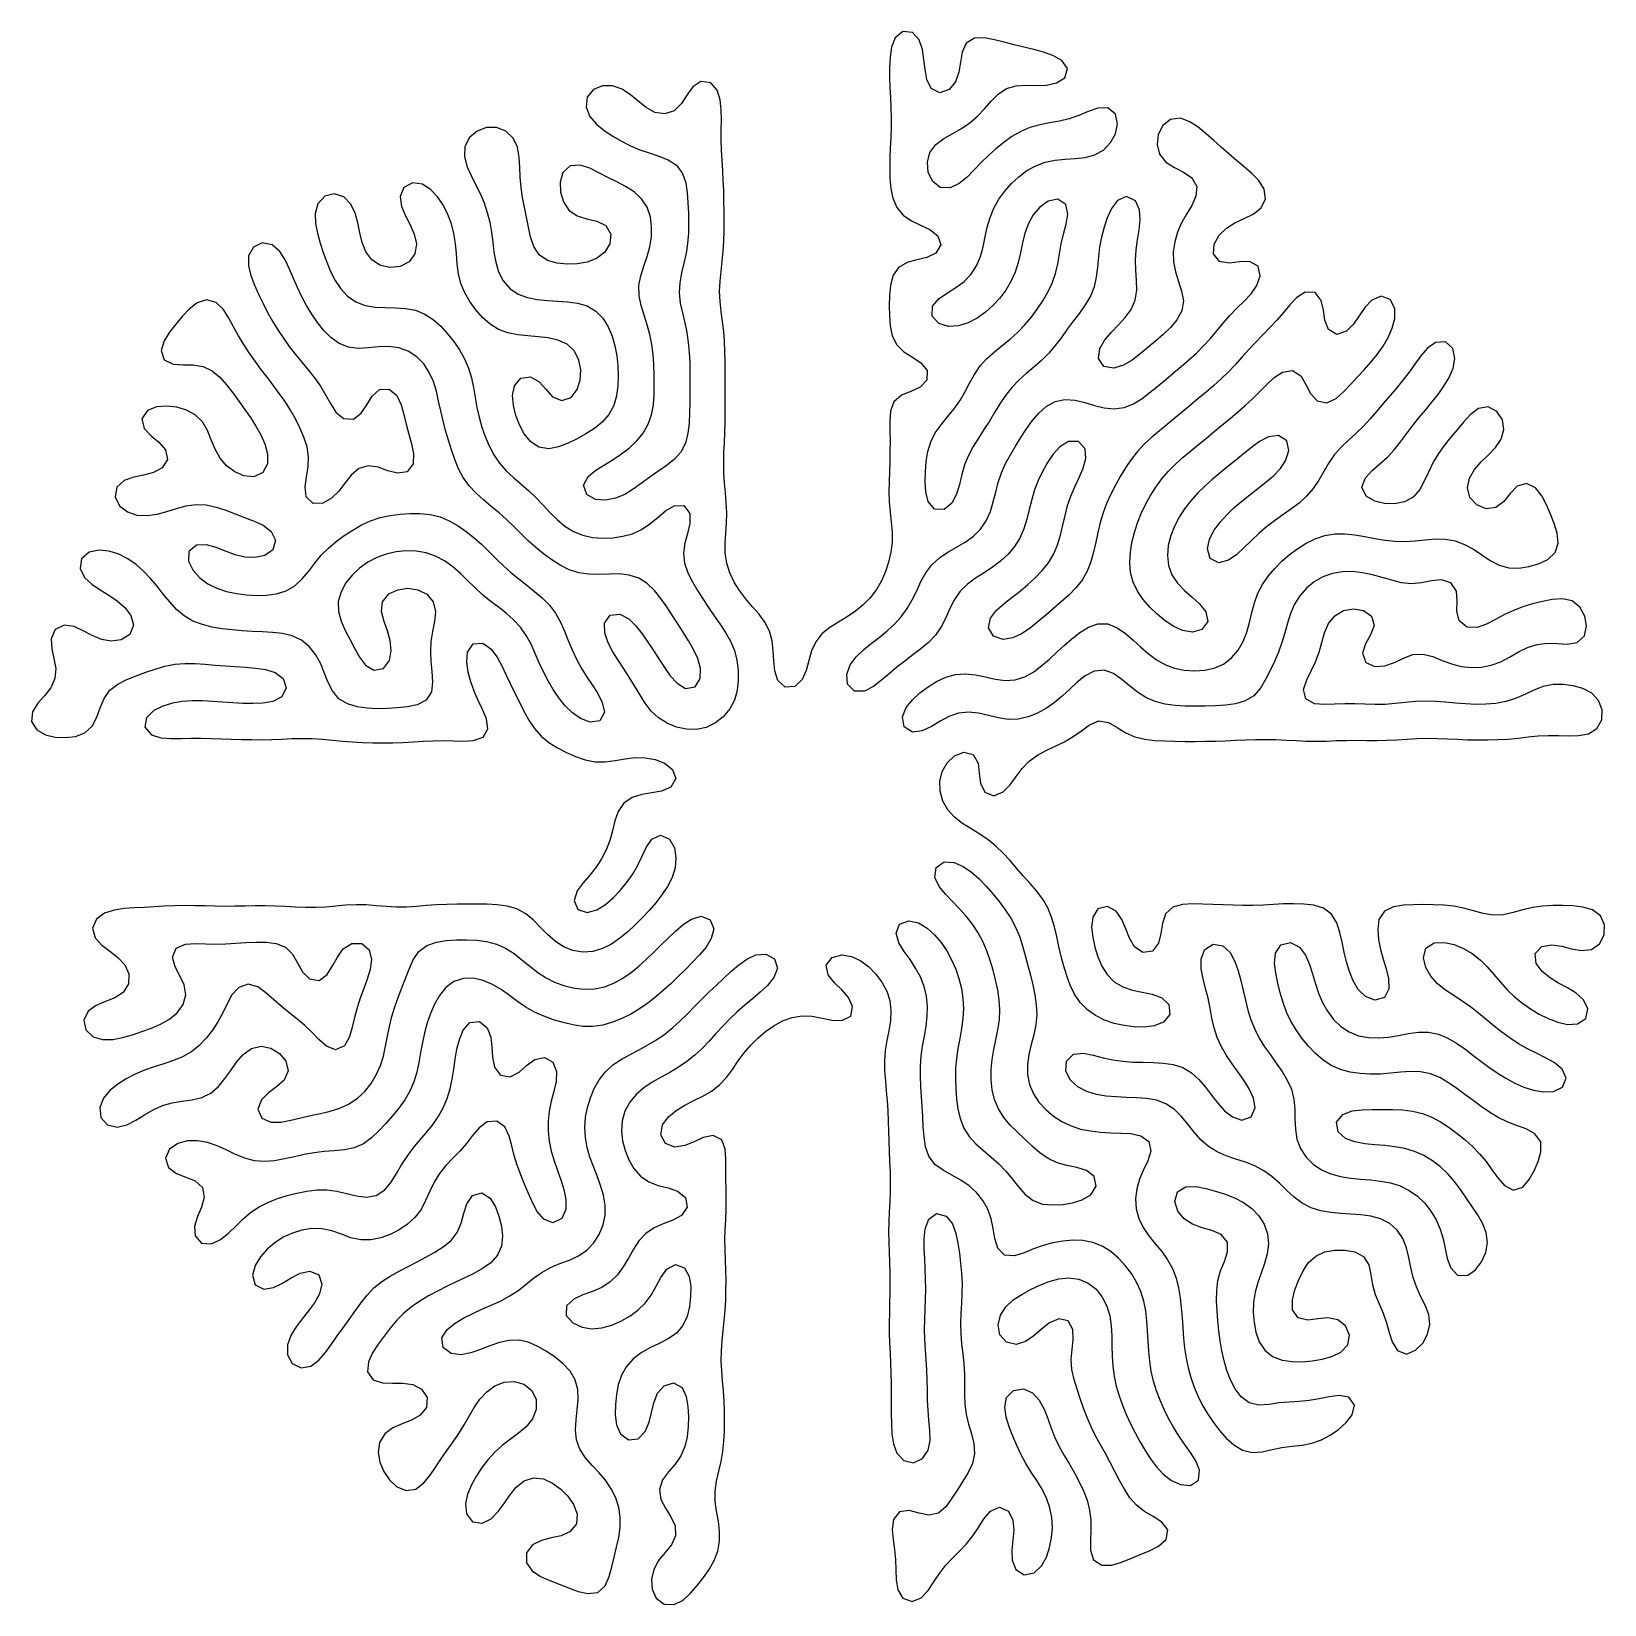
# Model space of a CAD drawing. Header units: millimetres. Extents: x 0 to 187, y 0 to 187.
import ezdxf

# ---------------------------------------------------------------- set-up
doc = ezdxf.new("R2010")
doc.units = ezdxf.units.MM

msp = doc.modelspace()

# ---------------------------------------------------------------- linework, layer by layer
at = {"layer": 'PATTERN'}
msp.add_lwpolyline([(123.7764, 103.1408), (124.747, 103.8456), (125.7098, 104.5612), (126.807, 105.0221), (127.9747, 104.8372), (129.0076, 104.2302), (130.0212, 103.5891), (131.1189, 103.1094), (132.2851, 102.833), (133.4768, 102.6973), (134.6749, 102.6324), (135.8743, 102.5992), (137.074, 102.5828), (138.2739, 102.5809), (139.4737, 102.5942), (140.6733, 102.621), (141.8726, 102.6583), (143.0716, 102.7031), (144.2706, 102.7509), (145.4697, 102.7923), (146.6694, 102.8114), (147.8691, 102.7944), (149.0678, 102.7415), (150.2657, 102.6723), (151.4643, 102.6172), (152.664, 102.5998), (153.8636, 102.6222), (155.0627, 102.6643), (156.2621, 102.6981), (157.462, 102.708), (158.6618, 102.7009), (159.8617, 102.6994), (161.0613, 102.724), (162.2599, 102.7799), (163.4575, 102.853), (164.6557, 102.9169), (165.8551, 102.9474), (167.0549, 102.9341), (168.2537, 102.8858), (169.452, 102.8238), (170.6507, 102.7707), (171.8502, 102.7422), (173.0501, 102.7457), (174.2493, 102.7839), (175.4468, 102.8587), (176.6416, 102.9687), (177.8343, 103.0997), (179.0281, 103.2196), (180.2258, 103.2893), (181.4256, 103.2907), (182.6249, 103.2544), (183.824, 103.2709), (185.0004, 103.4887), (186.0169, 104.1043), (186.5986, 105.1374), (186.6388, 106.3276), (186.2116, 107.4405), (185.3977, 108.3122), (184.3426, 108.8757), (183.1875, 109.1954), (181.9983, 109.3484), (180.8, 109.329), (179.6255, 109.0941), (178.5089, 108.6577), (177.4282, 108.1366), (176.3287, 107.6571), (175.184, 107.2999), (174.0044, 107.084), (172.809, 106.9858), (171.6093, 106.9742), (170.4107, 107.0265), (169.2148, 107.1238), (168.0205, 107.2397), (166.8245, 107.3349), (165.6253, 107.3668), (164.4268, 107.3137), (163.2328, 107.1952), (162.0403, 107.0633), (160.844, 106.9727), (159.6445, 106.9522), (158.4452, 106.9903), (157.2464, 107.0415), (156.0468, 107.0528), (154.8479, 107.0065), (153.6491, 106.9554), (152.4555, 107.052), (151.4253, 107.6205), (151.1608, 108.7556), (151.5233, 109.8949), (152.061, 110.9675), (152.5777, 112.0501), (152.992, 113.1756), (153.32, 114.3297), (153.6535, 115.4821), (154.1311, 116.5806), (154.8787, 117.5116), (155.9062, 118.1165), (157.0817, 118.3242), (158.2593, 118.1308), (159.2395, 117.4667), (159.5309, 116.3388), (159.1032, 115.225), (158.5139, 114.18), (158.164, 113.0416), (158.5609, 111.949), (159.6313, 111.4582), (160.8211, 111.5392), (161.9494, 111.9414), (163.0313, 112.46), (164.1513, 112.8848), (165.3415, 112.9618), (166.5002, 112.6619), (167.6113, 112.2093), (168.7322, 111.7821), (169.8924, 111.4799), (171.0833, 111.3436), (172.2811, 111.3873), (173.4566, 111.6207), (174.5791, 112.0414), (175.6416, 112.5979), (176.6793, 113.2004), (177.7505, 113.7396), (178.8908, 114.107), (180.0807, 114.2452), (181.2794, 114.2046), (182.4773, 114.1443), (183.6539, 114.3362), (184.5155, 115.1334), (184.7554, 116.2973), (184.5538, 117.475), (183.9972, 118.5308), (183.0694, 119.2734), (181.9051, 119.5285), (180.7101, 119.4453), (179.5338, 119.2106), (178.3721, 118.9105), (177.2241, 118.562), (176.0994, 118.1449), (175.0124, 117.6376), (173.9611, 117.0594), (172.9022, 116.496), (171.7697, 116.111), (170.5841, 116.1664), (169.6596, 116.89), (169.3513, 118.0355), (169.3858, 119.2343), (169.3052, 120.4267), (168.6705, 121.416), (167.5453, 121.7772), (166.3548, 121.6544), (165.1818, 121.4022), (163.99, 121.2818), (162.7997, 121.4145), (161.6399, 121.7197), (160.4926, 122.0712), (159.3349, 122.386), (158.1587, 122.6214), (156.9663, 122.7495), (155.7675, 122.7371), (154.5846, 122.5442), (153.4553, 122.1441), (152.4154, 121.5487), (151.49, 120.7872), (150.7009, 119.8851), (150.0712, 118.8654), (149.6017, 117.7623), (149.2489, 116.6158), (148.9344, 115.4578), (148.5834, 114.3106), (148.1612, 113.1877), (147.6799, 112.0887), (147.1689, 111.0031), (146.6335, 109.9293), (146.0216, 108.8981), (145.2283, 108.0025), (144.2068, 107.382), (143.0569, 107.0466), (141.8691, 106.8808), (140.6722, 106.7979), (139.473, 106.757), (138.2732, 106.7472), (137.0737, 106.7736), (135.8766, 106.8533), (134.6887, 107.02), (133.5282, 107.3208), (132.4268, 107.7933), (131.4107, 108.4295), (130.4688, 109.1724), (129.5466, 109.9399), (128.5639, 110.6261), (127.4425, 111.0316), (126.2612, 110.9078), (125.2048, 110.348), (124.269, 109.5981), (123.3847, 108.7871), (122.4981, 107.9787), (121.5732, 107.2148), (120.5898, 106.5281), (119.5414, 105.9459), (118.429, 105.499), (117.2607, 105.2331), (116.0634, 105.1978), (114.8773, 105.3713), (113.7116, 105.655), (112.5413, 105.9187), (111.3488, 106.0384), (110.1581, 105.9126), (109.0221, 105.5329), (107.9596, 104.9766), (106.9281, 104.3637), (105.849, 103.8435), (104.6715, 103.6919), (103.6977, 104.3249), (103.5084, 105.4835), (103.9521, 106.5903), (104.6914, 107.5325), (105.5708, 108.3477), (106.5299, 109.068), (107.5509, 109.6973), (108.6371, 110.2049), (109.7896, 110.5322), (110.984, 110.6233), (112.1761, 110.4984), (113.349, 110.2465), (114.5195, 109.983), (115.7084, 109.8311), (116.9031, 109.9069), (118.0442, 110.2682), (119.089, 110.8548), (120.0472, 111.5762), (120.9531, 112.3628), (121.8383, 113.1729), (122.7238, 113.9825), (123.6263, 114.7732), (124.567, 115.5176), (125.5805, 116.1577), (126.7048, 116.5636), (127.8955, 116.5439), (129.0001, 116.0885), (129.9796, 115.3975), (130.8865, 114.6122), (131.7728, 113.8035), (132.6795, 113.0177), (133.6428, 112.3032), (134.687, 111.7145), (135.8095, 111.2943), (136.9836, 111.0518), (138.1797, 110.9683), (139.3765, 111.038), (140.5484, 111.2879), (141.645, 111.7683), (142.599, 112.4911), (143.3679, 113.4094), (143.9581, 114.4525), (144.3966, 115.5685), (144.7235, 116.7226), (145.0021, 117.8897), (145.314, 119.0481), (145.7312, 120.1724), (146.285, 121.2358), (146.964, 122.2242), (147.74, 123.1388), (148.5893, 123.986), (149.4977, 124.7695), (150.4594, 125.4867), (151.475, 126.125), (152.5498, 126.6566), (153.6857, 127.0395), (154.868, 127.2354), (156.0668, 127.2433), (157.2592, 127.1125), (158.4421, 126.9116), (159.6224, 126.6958), (160.8071, 126.5062), (161.9999, 126.3785), (163.1989, 126.3443), (164.3966, 126.412), (165.5894, 126.5417), (166.7845, 126.6456), (167.983, 126.6221), (169.1615, 126.405), (170.2856, 125.9894), (171.341, 125.4203), (172.3415, 124.7583), (173.336, 124.0873), (174.3954, 123.5271), (175.5504, 123.2146), (176.7475, 123.1813), (177.9335, 123.3565), (179.0869, 123.6842), (180.1694, 124.1965), (181.0401, 125.0085), (181.4017, 126.1369), (181.2695, 127.3247), (180.9126, 128.4695), (180.4773, 129.5876), (180.0034, 130.6898), (179.4536, 131.7556), (178.7172, 132.6972), (177.6601, 133.2171), (176.5341, 132.8883), (175.6979, 132.0337), (174.9539, 131.0928), (174.0131, 130.3647), (172.8389, 130.2295), (171.7396, 130.6847), (170.927, 131.5542), (170.6125, 132.6985), (170.8551, 133.8643), (171.4658, 134.8933), (172.2581, 135.7934), (173.1155, 136.6327), (173.9485, 137.4959), (174.6289, 138.4807), (174.9573, 139.6262), (174.7824, 140.8038), (174.1313, 141.7999), (173.0839, 142.3438), (171.9249, 142.128), (170.9703, 141.4087), (170.159, 140.5254), (169.3921, 139.6025), (168.629, 138.6766), (167.8763, 137.7423), (167.1701, 136.7725), (166.5497, 135.746), (166.0218, 134.6688), (165.5341, 133.5725), (164.9724, 132.5136), (164.1913, 131.6094), (163.1474, 131.0318), (161.972, 130.8089), (160.7747, 130.849), (159.6082, 131.1192), (158.5788, 131.7182), (158.0928, 132.7779), (158.4955, 133.8885), (159.3101, 134.7661), (160.2238, 135.5437), (161.1137, 136.348), (161.9259, 137.2306), (162.668, 138.1732), (163.3844, 139.1358), (164.1138, 140.0885), (164.8677, 141.0219), (165.6344, 141.9449), (166.3945, 142.8733), (167.1314, 143.8202), (167.8288, 144.7964), (168.4553, 145.8193), (168.9378, 146.9161), (169.1428, 148.0931), (168.8768, 149.2505), (168.0121, 150.0436), (166.8436, 149.9867), (165.8719, 149.2959), (165.0921, 148.3855), (164.3881, 147.4139), (163.6855, 146.4413), (162.9518, 145.492), (162.1864, 144.568), (161.4065, 143.6561), (160.6294, 142.7419), (159.8581, 141.8228), (159.076, 140.9128), (158.2586, 140.0347), (157.3959, 139.2009), (156.5083, 138.3935), (155.6415, 137.5641), (154.8471, 136.6657), (154.1543, 135.6867), (153.5429, 134.6544), (152.9475, 133.6127), (152.287, 132.6118), (151.5078, 131.7008), (150.6154, 130.8998), (149.6551, 130.1808), (148.672, 129.4929), (147.6968, 128.7938), (146.7476, 128.06), (145.8341, 127.2822), (144.9575, 126.463), (144.1024, 125.6213), (143.2254, 124.8028), (142.2488, 124.1099), (141.104, 123.8015), (140.0689, 124.3246), (139.7314, 125.4529), (139.9746, 126.6213), (140.5269, 127.6841), (141.2432, 128.6456), (142.0552, 129.5285), (142.9257, 130.354), (143.8334, 131.1386), (144.7655, 131.8941), (145.7111, 132.6328), (146.6544, 133.3743), (147.5669, 134.153), (148.3973, 135.0177), (149.0593, 136.0151), (149.3977, 137.1589), (149.1473, 138.3113), (148.1634, 138.9281), (146.9894, 138.7548), (145.9286, 138.1986), (144.9541, 137.499), (144.0154, 136.7517), (143.0856, 135.9933), (142.1556, 135.2351), (141.2273, 134.4748), (140.3084, 133.7033), (139.4113, 132.9066), (138.5524, 132.069), (137.7494, 131.1778), (137.0181, 130.227), (136.3707, 129.2173), (135.8187, 128.1525), (135.3791, 127.0367), (135.0814, 125.8753), (134.9733, 124.682), (135.1069, 123.4922), (135.5148, 122.3671), (136.1692, 121.3641), (136.9924, 120.4928), (137.901, 119.7092), (138.8043, 118.92), (139.5519, 117.9877), (139.7594, 116.8313), (139.0778, 115.8843), (137.936, 115.5693), (136.7576, 115.762), (135.6674, 116.258), (134.6706, 116.9242), (133.7475, 117.6903), (132.8858, 118.5249), (132.0945, 119.4263), (131.412, 120.412), (130.8976, 121.4941), (130.5987, 122.6541), (130.508, 123.8493), (130.5776, 125.0464), (130.7661, 126.231), (131.0511, 127.3962), (131.4226, 128.5368), (131.8722, 129.649), (132.3899, 130.7313), (132.9689, 131.782), (133.6098, 132.7961), (134.3187, 133.7639), (135.0984, 134.6756), (135.9412, 135.5294), (136.8297, 136.3355), (137.7453, 137.1111), (138.6729, 137.8722), (139.6032, 138.63), (140.5316, 139.3901), (141.4565, 140.1544), (142.3778, 140.9231), (143.2941, 141.6979), (144.1991, 142.4856), (145.0828, 143.2972), (145.9389, 144.1378), (146.7812, 144.9924), (147.658, 145.8108), (148.6565, 146.4695), (149.8234, 146.6451), (150.8106, 146.0077), (151.4222, 144.979), (151.9648, 143.9096), (152.7689, 143.0351), (153.9223, 142.8264), (155.0069, 143.3174), (155.915, 144.0989), (156.7359, 144.9738), (157.5392, 145.8651), (158.348, 146.7514), (159.1492, 147.6445), (159.9125, 148.5701), (160.6076, 149.5477), (161.2107, 150.5844), (161.6928, 151.6822), (161.9963, 152.8409), (161.993, 154.0346), (161.4567, 155.0855), (160.3595, 155.47), (159.2718, 155.005), (158.4514, 154.1338), (157.7764, 153.142), (157.0886, 152.1593), (156.2384, 151.3181), (155.1237, 150.9386), (154.1223, 151.5165), (153.6914, 152.6273), (153.5066, 153.8125), (153.2375, 154.9794), (152.5156, 155.9064), (151.3553, 155.9691), (150.3484, 155.3307), (149.5199, 154.4643), (148.7536, 153.541), (147.9739, 152.6291), (147.1572, 151.7501), (146.317, 150.8935), (145.4787, 150.0351), (144.6586, 149.1593), (143.8542, 148.2689), (143.0481, 147.3802), (142.2204, 146.5116), (141.361, 145.6744), (140.472, 144.8685), (139.5633, 144.085), (138.6451, 143.3126), (137.7242, 142.5434), (136.8022, 141.7755), (135.8777, 141.0107), (134.9493, 140.2505), (134.0213, 139.49), (133.1065, 138.7135), (132.2273, 137.8972), (131.4094, 137.0198), (130.6673, 136.0774), (129.9953, 135.0836), (129.374, 134.0572), (128.7888, 133.0097), (128.2411, 131.9422), (127.7464, 130.8493), (127.3226, 129.727), (126.9762, 128.5785), (126.6955, 127.412), (126.4515, 126.2372), (126.2009, 125.0638), (125.888, 123.9059), (125.4497, 122.79), (124.8477, 121.7537), (124.0976, 120.8185), (123.2517, 119.968), (122.3599, 119.1653), (121.453, 118.3798), (120.5438, 117.5967), (119.6305, 116.8185), (118.696, 116.0661), (117.7076, 115.3868), (116.6268, 114.8707), (115.448, 114.687), (114.3277, 115.065), (113.7239, 116.0648), (113.9498, 117.2229), (114.6689, 118.1774), (115.5664, 118.9726), (116.5148, 119.7075), (117.4627, 120.4432), (118.3878, 121.2072), (119.2772, 122.0123), (120.1112, 122.8745), (120.8545, 123.8154), (121.4661, 124.8464), (121.9287, 125.9526), (122.2689, 127.1029), (122.5429, 128.271), (122.8107, 129.4406), (123.122, 130.5992), (123.5072, 131.7353), (123.9686, 132.8427), (124.475, 133.9305), (124.9593, 135.0281), (125.293, 136.1781), (125.2092, 137.3609), (124.3997, 138.1987), (123.2247, 138.2121), (122.2055, 137.5951), (121.3996, 136.7089), (120.7284, 135.7151), (120.1404, 134.6694), (119.6263, 133.5856), (119.1959, 132.4659), (118.8505, 131.3171), (118.563, 130.1522), (118.2774, 128.9868), (117.9249, 127.8403), (117.4446, 126.7418), (116.81, 125.7249), (116.0354, 124.8098), (115.1531, 123.9976), (114.1965, 123.2739), (113.1965, 122.6109), (112.1878, 121.9612), (111.218, 121.2556), (110.3547, 120.4247), (109.6581, 119.45), (109.1188, 118.379), (108.6413, 117.2782), (108.107, 116.2044), (107.4271, 115.2174), (106.6015, 114.3482), (105.6851, 113.5741), (104.732, 112.8452), (103.7755, 112.1208), (102.8329, 111.3783), (101.9093, 110.6124), (100.9918, 109.8392), (100.0396, 109.11), (98.979, 108.5572), (97.8018, 108.5315), (96.9805, 109.3576), (96.8669, 110.5365), (97.2733, 111.6583), (97.9843, 112.6214), (98.8511, 113.4499), (99.7833, 114.2052), (100.7304, 114.9419), (101.6602, 115.7002), (102.5449, 116.5103), (103.3545, 117.3951), (104.0618, 118.3635), (104.6607, 119.4027), (105.1825, 120.483), (105.692, 121.5693), (106.2708, 122.6197), (106.9913, 123.5771), (107.8758, 124.3854), (108.8743, 125.0496), (109.9174, 125.6426), (110.9497, 126.2537), (111.9204, 126.9576), (112.7721, 127.8003), (113.4524, 128.7862), (113.9435, 129.8794), (114.2873, 131.0284), (114.5691, 132.1947), (114.874, 133.355), (115.2624, 134.4899), (115.752, 135.5849), (116.3215, 136.6407), (116.9349, 137.672), (117.5663, 138.6922), (118.2148, 139.7018), (118.9054, 140.6828), (119.681, 141.5973), (120.5844, 142.3843), (121.6362, 142.9543), (122.8038, 143.2114), (123.9989, 143.1463), (125.1646, 142.8654), (126.3094, 142.5061), (127.4695, 142.2017), (128.6614, 142.085), (129.8448, 142.2602), (130.9551, 142.7092), (131.9761, 143.338), (132.9337, 144.0606), (133.8594, 144.824), (134.7752, 145.5992), (135.6918, 146.3736), (136.6096, 147.1465), (137.5208, 147.9271), (138.4117, 148.7307), (139.2668, 149.5723), (140.0772, 150.457), (140.8511, 151.3739), (141.6169, 152.2976), (142.4089, 153.1988), (143.2421, 154.062), (144.0958, 154.9052), (144.9144, 155.7819), (145.6054, 156.7603), (146.0005, 157.886), (145.7599, 159.0326), (144.7431, 159.6022), (143.5475, 159.5657), (142.3564, 159.423), (141.1832, 159.603), (140.4559, 160.505), (140.5367, 161.685), (141.1243, 162.7237), (141.9888, 163.5512), (143.0043, 164.1878), (144.0839, 164.711), (145.1562, 165.2482), (146.1016, 165.9783), (146.6345, 167.0346), (146.4863, 168.2099), (145.8534, 169.2229), (145.0096, 170.0744), (144.096, 170.852), (143.1739, 171.6198), (142.264, 172.402), (141.3656, 173.1974), (140.4715, 173.9976), (139.5719, 174.7915), (138.6453, 175.5536), (137.6463, 176.216), (136.5244, 176.6236), (135.3478, 176.4975), (134.4205, 175.7577), (133.8871, 174.691), (133.7483, 173.5056), (134.0531, 172.3543), (134.7985, 171.4244), (135.7999, 170.7676), (136.8684, 170.2218), (137.8576, 169.549), (138.461, 168.5339), (138.3691, 167.3526), (137.8658, 166.266), (137.2506, 165.2359), (136.6644, 164.1893), (136.1824, 163.0913), (135.8438, 161.9412), (135.676, 160.7545), (135.7031, 159.5564), (135.9273, 158.3789), (136.2898, 157.2354), (136.6672, 156.0966), (136.8666, 154.9163), (136.6803, 153.7377), (136.1133, 152.6845), (135.3374, 151.7707), (134.4681, 150.944), (133.563, 150.1562), (132.6471, 149.3811), (131.7226, 148.6163), (130.7686, 147.8889), (129.7415, 147.2712), (128.5995, 146.9227), (127.4393, 147.1334), (126.7732, 148.084), (126.9406, 149.2565), (127.5422, 150.2906), (128.3171, 151.2057), (129.1534, 152.066), (129.973, 152.942), (130.6836, 153.9069), (131.1598, 155.0041), (131.3401, 156.1875), (131.3139, 157.3866), (131.2308, 158.5836), (131.1978, 159.7827), (131.2669, 160.9802), (131.428, 162.169), (131.6195, 163.3535), (131.7458, 164.5462), (131.6675, 165.7402), (131.1737, 166.8195), (130.1235, 167.3142), (129.0447, 166.8513), (128.3147, 165.9061), (127.8194, 164.8145), (127.4463, 163.6745), (127.1492, 162.5121), (126.9223, 161.3341), (126.7676, 160.1444), (126.6586, 158.9495), (126.524, 157.7574), (126.2693, 156.5861), (125.8292, 155.4715), (125.2211, 154.4381), (124.5205, 153.4642), (123.794, 152.5092), (123.0776, 151.5468), (122.3714, 150.5767), (121.6474, 149.62), (120.87, 148.7063), (120.0228, 147.8571), (119.1207, 147.0662), (118.2, 146.2967), (117.3043, 145.4986), (116.4745, 144.6326), (115.7328, 143.69), (115.068, 142.6914), (114.4428, 141.6673), (113.8181, 140.6429), (113.1736, 139.6308), (112.5173, 138.6263), (111.8839, 137.6073), (111.3241, 136.5465), (110.8792, 135.4329), (110.5459, 134.2806), (110.2612, 133.115), (109.9155, 131.9668), (109.3657, 130.9047), (108.4595, 130.1408), (107.3023, 130.1748), (106.5444, 131.0746), (106.2533, 132.2345), (106.1865, 133.4318), (106.2236, 134.6309), (106.3272, 135.8261), (106.5199, 137.0099), (106.8614, 138.1588), (107.398, 139.2302), (108.0915, 140.2083), (108.856, 141.1329), (109.6108, 142.0655), (110.3015, 143.0463), (110.9113, 144.0794), (111.4697, 145.1414), (112.0448, 146.1942), (112.7139, 147.1892), (113.5124, 148.0836), (114.4097, 148.8795), (115.3505, 149.6242), (116.2852, 150.3765), (117.1769, 151.1789), (118.0051, 152.0467), (118.7698, 152.9711), (119.4845, 153.9348), (120.157, 154.9284), (120.773, 155.9578), (121.294, 157.0379), (121.6804, 158.1729), (121.9382, 159.3443), (122.1359, 160.5277), (122.3571, 161.707), (122.6401, 162.8728), (122.9449, 164.0333), (123.1393, 165.2156), (122.9221, 166.3795), (121.9512, 166.9998), (120.7918, 166.7587), (119.8139, 166.0722), (119.0387, 165.1596), (118.4552, 164.1129), (118.0414, 162.9876), (117.7502, 161.8239), (117.5081, 160.6487), (117.2341, 159.4808), (116.8657, 158.3394), (116.3744, 157.2454), (115.7637, 156.2133), (115.0474, 155.2514), (114.2374, 154.3669), (113.3414, 153.5698), (112.3636, 152.8756), (111.3039, 152.3152), (110.1621, 151.9537), (108.9688, 151.8886), (107.8342, 152.2485), (107.0418, 153.1202), (107.0767, 154.284), (107.8409, 155.1952), (108.8313, 155.8707), (109.8509, 156.503), (110.811, 157.2211), (111.6415, 158.0845), (112.2961, 159.0878), (112.7646, 160.1911), (113.0819, 161.3477), (113.3208, 162.5235), (113.5672, 163.6977), (113.8978, 164.8506), (114.3567, 165.9584), (114.9479, 167.0017), (115.652, 167.9726), (116.4476, 168.8702), (117.3252, 169.6876), (118.2859, 170.4054), (119.3321, 170.9905), (120.4546, 171.4108), (121.6275, 171.6592), (122.8214, 171.7755), (124.0194, 171.8413), (125.2122, 171.966), (126.3683, 172.2778), (127.4074, 172.869), (128.2307, 173.7362), (128.7872, 174.7947), (129.0248, 175.9655), (128.7933, 177.1292), (127.8849, 177.8557), (126.6989, 177.8113), (125.5676, 177.4145), (124.4563, 176.9621), (123.3196, 176.5791), (122.1531, 176.2996), (120.9729, 176.0833), (119.7961, 175.85), (118.6428, 175.5212), (117.5395, 175.0519), (116.5035, 174.448), (115.5298, 173.7473), (114.6021, 172.9865), (113.7084, 172.1859), (112.8455, 171.3523), (112.0069, 170.4941), (111.1626, 169.6418), (110.2452, 168.8705), (109.1672, 168.3601), (107.9865, 168.4185), (107.0468, 169.1385), (106.5408, 170.217), (106.4501, 171.4076), (106.765, 172.5584), (107.471, 173.5203), (108.4263, 174.2421), (109.4696, 174.8342), (110.5138, 175.4251), (111.5083, 176.0954), (112.4227, 176.8713), (113.2537, 177.7363), (114.0413, 178.6415), (114.8771, 179.501), (115.8692, 180.1676), (117.0169, 180.5001), (118.2137, 180.5659), (119.4132, 180.5403), (120.6118, 180.5782), (121.783, 180.8237), (122.793, 181.4488), (123.1119, 182.5538), (122.4197, 183.5065), (121.379, 184.0969), (120.2481, 184.496), (119.0895, 184.8074), (117.9229, 185.0883), (116.7571, 185.372), (115.5948, 185.6699), (114.4312, 185.9628), (113.2522, 186.1817), (112.0582, 186.1569), (111.0469, 185.5586), (110.5696, 184.4698), (110.3815, 183.2854), (110.185, 182.1023), (109.7822, 180.9759), (109.0382, 180.0458), (107.9366, 179.6347), (106.9057, 180.1681), (106.395, 181.2441), (106.1775, 182.4231), (106.0441, 183.6155), (105.855, 184.7998), (105.4648, 185.9307), (104.6838, 186.8213), (103.5312, 186.9446), (102.6437, 186.1703), (102.2022, 185.0599), (102.0139, 183.8761), (101.952, 182.6781), (101.9572, 181.4783), (102.0008, 180.2793), (102.0632, 179.081), (102.1218, 177.8826), (102.152, 176.6831), (102.1397, 175.4834), (102.0915, 174.2845), (102.0315, 173.0861), (101.9864, 171.8871), (101.9746, 170.6873), (102.0088, 169.488), (102.1139, 168.2931), (102.3476, 167.1173), (102.8086, 166.0134), (103.5732, 165.0955), (104.5694, 164.4316), (105.6555, 163.9224), (106.737, 163.4037), (107.6807, 162.6731), (108.0601, 161.5717), (107.4477, 160.5785), (106.3719, 160.0635), (105.2035, 159.7932), (104.0414, 159.4996), (103.0113, 158.9031), (102.3614, 157.907), (102.0757, 156.7443), (101.9657, 155.5499), (101.9294, 154.3506), (101.9384, 153.1509), (102.0237, 151.9545), (102.2698, 150.7822), (102.8052, 149.7142), (103.6559, 148.875), (104.6666, 148.2299), (105.6715, 147.5763), (106.4286, 146.6632), (106.405, 145.5012), (105.5797, 144.6539), (104.4854, 144.1668), (103.3726, 143.7207), (102.4771, 142.942), (102.0696, 141.823), (101.9799, 140.6277), (101.9935, 139.428), (102.0147, 138.2283), (102.0106, 137.0285), (101.98, 135.829), (101.9353, 134.63), (101.8953, 133.4307), (101.8836, 132.231), (101.923, 131.0319), (102.0207, 129.8361), (102.152, 128.6434), (102.2566, 127.4483), (102.2603, 126.249), (102.1222, 125.0579), (101.8502, 123.8898), (101.4693, 122.7524), (100.9866, 121.6544), (100.3902, 120.6141), (99.669, 119.6563), (98.8315, 118.7982), (97.9019, 118.0404), (96.9094, 117.3666), (95.8847, 116.7424), (94.8688, 116.1042), (93.9321, 115.357), (93.1874, 114.4209), (92.6925, 113.3306), (92.3639, 112.1769), (92.0454, 111.0204), (91.5585, 109.9273), (90.7098, 109.1001), (89.5506, 109.0134), (88.6971, 109.8191), (88.3279, 110.9552), (88.1966, 112.1473), (88.1293, 113.3453), (87.9948, 114.5369), (87.6756, 115.6914), (87.1251, 116.7551), (86.4084, 117.7165), (85.6267, 118.6267), (84.852, 119.5428), (84.1298, 120.5007), (83.4925, 121.5167), (82.9726, 122.5972), (82.6129, 123.7406), (82.4412, 124.9268), (82.4325, 126.126), (82.51, 127.3234), (82.588, 128.5207), (82.6106, 129.7201), (82.5619, 130.9188), (82.4613, 132.1145), (82.3502, 133.3092), (82.2723, 134.5064), (82.2528, 135.706), (82.2853, 136.9054), (82.341, 138.104), (82.3908, 139.3028), (82.4203, 140.5023), (82.4305, 141.7021), (82.4301, 142.902), (82.4262, 144.1019), (82.4219, 145.3018), (82.4172, 146.5016), (82.4089, 147.7015), (82.3885, 148.9012), (82.3419, 150.1001), (82.2537, 151.2967), (82.1199, 152.489), (81.9608, 153.6783), (81.8244, 154.8703), (81.7678, 156.0685), (81.8168, 157.267), (81.9426, 158.4602), (82.0873, 159.6513), (82.2059, 160.8452), (82.2808, 162.0427), (82.3148, 163.242), (82.3192, 164.4419), (82.306, 165.6417), (82.2832, 166.8414), (82.2521, 168.0408), (82.2081, 169.2399), (82.1476, 170.4383), (82.0758, 171.636), (82.0089, 172.834), (81.9672, 174.0331), (81.9605, 175.2329), (81.9746, 176.4327), (81.9633, 177.6324), (81.8448, 178.8254), (81.4879, 179.9667), (80.7089, 180.8577), (79.5547, 181.0101), (78.5736, 180.3474), (77.8758, 179.3734), (77.2234, 178.367), (76.3778, 177.525), (75.2563, 177.1394), (74.081, 177.3305), (73.0321, 177.9062), (72.0967, 178.6567), (71.18, 179.4308), (70.1807, 180.0917), (69.0541, 180.4916), (67.8608, 180.4991), (66.7631, 180.0394), (66.0201, 179.1172), (65.8966, 177.9407), (66.3518, 176.8404), (67.1334, 175.9341), (68.0635, 175.1774), (69.06, 174.5096), (70.0952, 173.9032), (71.1653, 173.3608), (72.2709, 172.8953), (73.4045, 172.5024), (74.5472, 172.1366), (75.6629, 171.6979), (76.6598, 171.039), (77.3673, 170.0794), (77.7422, 168.9431), (77.9147, 167.7564), (77.9998, 166.5596), (78.0506, 165.3609), (78.076, 164.1613), (78.0576, 162.9617), (77.9676, 161.7654), (77.7875, 160.5794), (77.5285, 159.4079), (77.2439, 158.2423), (77.0224, 157.0637), (76.9579, 155.8669), (77.0849, 154.6749), (77.3374, 153.5021), (77.6225, 152.3366), (77.8704, 151.1627), (78.0489, 149.9764), (78.1577, 148.7816), (78.2137, 147.5831), (78.2365, 146.3834), (78.2414, 145.1836), (78.2369, 143.9837), (78.225, 142.7839), (78.1998, 141.5843), (78.1416, 140.3859), (78.0061, 139.1941), (77.7147, 138.0318), (77.1723, 136.9655), (76.3759, 136.0719), (75.4317, 135.3324), (74.4421, 134.6539), (73.4574, 133.9685), (72.4887, 133.2603), (71.5138, 132.561), (70.4914, 131.9343), (69.3904, 131.4617), (68.2157, 131.2334), (67.0266, 131.342), (65.9895, 131.9171), (65.5992, 133.0083), (66.1448, 134.0538), (67.0689, 134.8148), (68.0849, 135.4526), (69.1086, 136.0785), (70.1048, 136.7471), (71.0536, 137.481), (71.9325, 138.2969), (72.7003, 139.2174), (73.2963, 140.2566), (73.6862, 141.3896), (73.8947, 142.5703), (73.9826, 143.7668), (74.005, 144.9664), (73.9935, 146.1662), (73.9543, 147.3654), (73.8734, 148.5624), (73.7255, 149.7529), (73.4892, 150.9289), (73.1662, 152.0843), (72.792, 153.2243), (72.4361, 154.37), (72.1967, 155.5447), (72.1784, 156.7422), (72.3948, 157.9207), (72.7576, 159.0641), (73.1452, 160.1996), (73.4646, 161.3557), (73.6568, 162.5393), (73.6912, 163.7377), (73.538, 164.9261), (73.1554, 166.0605), (72.5026, 167.0626), (71.6182, 167.8692), (70.603, 168.5071), (69.5391, 169.0617), (68.4689, 169.6044), (67.4048, 170.1587), (66.3269, 170.6854), (65.1882, 171.0552), (64.007, 170.9758), (63.1356, 170.1886), (62.8093, 169.0431), (62.8699, 167.8482), (63.2174, 166.7031), (63.8693, 165.7027), (64.842, 165.0142), (65.9888, 164.6703), (67.1603, 164.4123), (68.2281, 163.8859), (68.8273, 162.8748), (68.7251, 161.6941), (68.1024, 160.6782), (67.1558, 159.9502), (66.0382, 159.5219), (64.8569, 159.3201), (63.6584, 159.2802), (62.4647, 159.3903), (61.3138, 159.7181), (60.3286, 160.3889), (59.6732, 161.386), (59.2972, 162.5236), (59.0443, 163.6963), (58.8167, 164.8744), (58.5824, 166.0512), (58.3574, 167.2298), (58.1781, 168.4161), (58.0694, 169.6108), (58.0143, 170.8094), (57.9422, 172.0069), (57.732, 173.1864), (57.2381, 174.2737), (56.3811, 175.1009), (55.2653, 175.5202), (54.0712, 175.5143), (52.9463, 175.1134), (52.0341, 174.3457), (51.506, 173.2788), (51.4467, 172.0873), (51.7443, 170.9277), (52.228, 169.8302), (52.7751, 168.7623), (53.3069, 167.6868), (53.7758, 166.5827), (54.158, 165.4456), (54.4488, 164.2818), (54.6583, 163.1005), (54.8127, 161.9107), (54.9583, 160.7197), (55.1609, 159.5374), (55.4977, 158.387), (56.0394, 157.3191), (56.8221, 156.4144), (57.8123, 155.743), (58.9318, 155.3169), (60.1068, 155.0785), (61.3003, 154.9575), (62.4983, 154.8917), (63.6961, 154.8213), (64.8855, 154.6683), (66.0341, 154.3299), (67.0605, 153.7168), (67.8886, 152.8529), (68.5174, 151.8329), (68.9886, 150.7304), (69.3293, 149.5806), (69.5559, 148.4028), (69.6847, 147.2101), (69.7299, 146.0113), (69.6888, 144.8125), (69.5265, 143.6244), (69.1827, 142.4767), (68.6121, 141.4241), (67.8278, 140.5187), (66.8989, 139.7609), (65.8889, 139.1138), (64.8371, 138.5368), (63.7578, 138.0128), (62.6403, 137.5778), (61.4653, 137.3534), (60.2903, 137.545), (59.2929, 138.1977), (58.5403, 139.1284), (57.9807, 140.1885), (57.5597, 141.3113), (57.2693, 142.4748), (57.1633, 143.6679), (57.382, 144.8404), (58.1347, 145.7455), (59.2933, 145.9096), (60.3212, 145.3165), (61.1127, 144.4166), (61.9217, 143.5337), (63.0044, 143.0708), (64.1171, 143.4504), (64.8574, 144.3809), (65.2131, 145.5217), (65.2667, 146.7177), (65.0433, 147.8935), (64.5075, 148.9607), (63.6378, 149.7769), (62.5504, 150.2748), (61.3805, 150.5358), (60.1885, 150.6708), (58.9921, 150.762), (57.7985, 150.8826), (56.6219, 151.1133), (55.5006, 151.5349), (54.4844, 152.1691), (53.5916, 152.9691), (52.8044, 153.874), (52.1043, 154.848), (51.5029, 155.8855), (51.0376, 156.9903), (50.7377, 158.151), (50.5803, 159.34), (50.4894, 160.5364), (50.3843, 161.7316), (50.2032, 162.9173), (49.9106, 164.0804), (49.4929, 165.2045), (48.9485, 166.273), (48.273, 167.2635), (47.4494, 168.1335), (46.4446, 168.7798), (45.2747, 168.9709), (44.2417, 168.4172), (43.8126, 167.3185), (43.9654, 166.1356), (44.4246, 165.0287), (44.9815, 163.966), (45.4761, 162.8739), (45.7366, 161.7072), (45.563, 160.5304), (44.8628, 159.5717), (43.8072, 159.0191), (42.6214, 158.8776), (41.4551, 159.1337), (40.4556, 159.7851), (39.7434, 160.7442), (39.3044, 161.8585), (39.0311, 163.0265), (38.7945, 164.2028), (38.4729, 165.358), (37.9408, 166.43), (37.1047, 167.2792), (35.982, 167.6571), (34.8395, 167.3559), (34.0443, 166.4768), (33.7182, 165.3302), (33.7476, 164.1335), (33.9785, 162.9568), (34.3036, 161.802), (34.6732, 160.6605), (35.0793, 159.5315), (35.5396, 158.4236), (36.0834, 157.3546), (36.7444, 156.3543), (37.5595, 155.4763), (38.5445, 154.7966), (39.6646, 154.3742), (40.848, 154.1839), (42.0464, 154.1306), (43.2461, 154.1124), (44.443, 154.0341), (45.6192, 153.8045), (46.7316, 153.3608), (47.735, 152.7063), (48.6267, 151.9047), (49.4353, 151.0187), (50.1827, 150.0803), (50.8663, 149.0945), (51.4597, 148.0523), (51.9297, 146.9491), (52.2661, 145.7979), (52.5051, 144.6223), (52.7076, 143.4396), (52.9294, 142.2605), (53.2016, 141.092), (53.5315, 139.9385), (53.9193, 138.8032), (54.3762, 137.694), (54.9281, 136.6293), (55.6002, 135.6362), (56.3933, 134.7368), (57.2735, 133.9217), (58.1921, 133.1498), (59.1021, 132.3679), (59.9702, 131.5399), (60.7935, 130.6671), (61.6042, 129.7826), (62.4516, 128.9335), (63.3758, 128.1695), (64.3947, 127.5383), (65.5018, 127.0797), (66.67, 126.8117), (67.8655, 126.7211), (69.0637, 126.7722), (70.2502, 126.9463), (71.4073, 127.2603), (72.4992, 127.7541), (73.492, 128.4257), (74.4079, 129.2006), (75.3304, 129.9671), (76.3661, 130.5643), (77.5337, 130.5903), (78.2135, 129.6549), (78.2222, 128.4618), (77.9557, 127.2927), (77.6428, 126.1344), (77.4773, 124.9482), (77.6018, 123.7584), (77.9958, 122.6269), (78.536, 121.5559), (79.1399, 120.5192), (79.7728, 119.4999), (80.4289, 118.4953), (81.1096, 117.5072), (81.8045, 116.529), (82.4791, 115.5369), (83.0755, 114.4965), (83.5322, 113.3882), (83.8224, 112.225), (83.9623, 111.0339), (83.9748, 109.8346), (83.8456, 108.6427), (83.5263, 107.488), (82.9725, 106.4264), (82.2039, 105.5081), (81.2621, 104.7684), (80.1847, 104.2463), (79.0152, 103.9929), (77.8181, 104.0199), (76.6483, 104.2797), (75.5392, 104.7339), (74.5246, 105.3711), (73.6458, 106.1853), (72.9107, 107.1324), (72.2702, 108.1467), (71.6599, 109.1798), (71.0358, 110.2046), (70.3863, 111.2135), (69.7276, 112.2163), (69.0939, 113.2351), (68.5372, 114.2974), (68.1453, 115.4293), (68.1012, 116.6192), (68.749, 117.5859), (69.9104, 117.7057), (70.962, 117.1461), (71.8161, 116.3062), (72.5518, 115.3587), (73.2362, 114.3732), (73.9019, 113.3749), (74.5589, 112.3709), (75.2166, 111.3673), (75.9073, 110.3865), (76.7059, 109.4934), (77.7233, 108.877), (78.8666, 109.0499), (79.462, 110.0614), (79.4765, 111.2545), (79.1645, 112.4107), (78.6691, 113.5026), (78.0739, 114.5442), (77.4341, 115.5592), (76.7825, 116.5668), (76.1328, 117.5755), (75.4793, 118.5818), (74.7972, 119.5689), (74.0458, 120.5037), (73.1772, 121.3293), (72.1604, 121.9611), (71.0233, 122.3352), (69.8327, 122.472), (68.6331, 122.4622), (67.4341, 122.4159), (66.235, 122.4365), (65.049, 122.6098), (63.9073, 122.9745), (62.8298, 123.5004), (61.8131, 124.137), (60.8462, 124.8471), (59.9224, 125.6125), (59.0372, 126.4224), (58.1797, 127.2617), (57.3283, 128.1071), (56.4593, 128.9344), (55.5609, 129.7297), (54.6401, 130.4989), (53.7188, 131.2676), (52.8297, 132.0731), (52.0138, 132.9521), (51.3126, 133.9246), (50.7454, 134.9809), (50.2908, 136.0909), (49.9035, 137.2265), (49.5464, 138.372), (49.2089, 139.5234), (48.9007, 140.683), (48.6297, 141.8518), (48.3807, 143.0256), (48.1092, 144.1942), (47.755, 145.3401), (47.2646, 146.434), (46.6069, 147.4357), (45.7704, 148.2927), (44.7683, 148.9474), (43.6396, 149.3457), (42.4507, 149.4916), (41.252, 149.4556), (40.0575, 149.3431), (38.8596, 149.2829), (37.6703, 149.4208), (36.5586, 149.8619), (35.5878, 150.5631), (34.7476, 151.4186), (33.9979, 152.355), (33.3123, 153.3395), (32.6824, 154.3605), (32.1095, 155.4146), (31.5937, 156.4978), (31.1225, 157.6013), (30.6619, 158.7092), (30.1507, 159.7943), (29.4951, 160.7967), (28.5872, 161.5691), (27.4319, 161.8158), (26.3658, 161.319), (25.8021, 160.2797), (25.7771, 159.087), (26.0687, 157.9249), (26.5033, 156.8068), (26.9954, 155.7126), (27.5151, 154.6311), (28.0627, 153.5635), (28.6469, 152.5155), (29.271, 151.4908), (29.9327, 150.49), (30.6296, 149.5133), (31.3603, 148.5617), (32.1196, 147.6327), (32.8902, 146.7129), (33.6395, 145.7759), (34.3288, 144.7941), (34.9415, 143.7628), (35.5212, 142.7122), (36.1815, 141.7121), (37.0905, 140.9444), (38.2549, 140.8576), (39.1929, 141.5798), (39.8359, 142.5911), (40.4661, 143.6108), (41.3578, 144.3945), (42.5216, 144.4382), (43.4144, 143.6644), (43.925, 142.5827), (44.2489, 141.4278), (44.5265, 140.2605), (44.8258, 139.0986), (45.1392, 137.9404), (45.3794, 136.7658), (45.3366, 135.5744), (44.6524, 134.6284), (43.4892, 134.4339), (42.3322, 134.7408), (41.2057, 135.1534), (40.0267, 135.3424), (38.8897, 135.001), (37.9843, 134.2216), (37.2419, 133.2796), (36.5083, 132.3303), (35.6626, 131.4817), (34.6305, 130.8823), (33.4544, 130.8324), (32.6334, 131.6493), (32.5048, 132.8322), (32.6843, 134.0178), (32.8855, 135.2004), (32.9339, 136.3975), (32.7506, 137.5813), (32.3785, 138.7211), (31.8988, 139.8206), (31.3595, 140.8924), (30.772, 141.9385), (30.1321, 142.9533), (29.4429, 143.9354), (28.722, 144.8946), (27.9921, 145.8469), (27.2703, 146.8054), (26.5643, 147.7756), (25.8784, 148.76), (25.2196, 149.7628), (24.5983, 150.7892), (24.0153, 151.8379), (23.441, 152.8914), (22.798, 153.9036), (21.9477, 154.7412), (20.8125, 155.0579), (19.6874, 154.6762), (18.741, 153.9426), (17.9096, 153.078), (17.1359, 152.161), (16.4112, 151.2051), (15.7869, 150.1818), (15.4284, 149.0443), (15.7643, 147.9305), (16.8177, 147.4009), (18.0123, 147.3123), (19.2119, 147.3073), (20.3949, 147.1263), (21.4759, 146.6164), (22.3905, 145.843), (23.1825, 144.9424), (23.9133, 143.9908), (24.6215, 143.0223), (25.3207, 142.0472), (26.0061, 141.0623), (26.6605, 140.0567), (27.2557, 139.0152), (27.7454, 137.9208), (28.051, 136.7629), (28.0306, 135.5694), (27.485, 134.52), (26.4226, 134.0138), (25.2375, 134.1307), (24.145, 134.6187), (23.1864, 135.3366), (22.4026, 136.2418), (21.8149, 137.286), (21.3659, 138.3985), (20.9179, 139.5113), (20.3127, 140.5447), (19.4617, 141.384), (18.411, 141.9567), (17.2595, 142.2881), (16.0687, 142.4234), (14.8751, 142.3324), (13.7706, 141.8869), (13.1221, 140.9158), (13.3995, 139.7777), (14.2102, 138.8989), (15.1361, 138.1357), (15.9272, 137.2405), (16.1614, 136.0916), (15.5423, 135.0915), (14.4917, 134.5256), (13.3298, 134.2302), (12.1548, 133.9879), (11.031, 133.5776), (10.1589, 132.7755), (9.9329, 131.6218), (10.446, 130.5552), (11.3989, 129.8389), (12.5391, 129.4792), (13.7347, 129.4175), (14.9212, 129.5871), (16.0798, 129.8976), (17.2257, 130.2533), (18.3859, 130.558), (19.5738, 130.7174), (20.7709, 130.6694), (21.9436, 130.4207), (23.0811, 130.0397), (24.2016, 129.6105), (25.3236, 129.1852), (26.446, 128.7609), (27.5358, 128.261), (28.4872, 127.5391), (28.9978, 126.4764), (28.6793, 125.3509), (27.7179, 124.6589), (26.5478, 124.42), (25.3522, 124.4884), (24.1857, 124.7652), (23.0559, 125.1683), (21.9379, 125.6037), (20.7857, 125.9324), (19.5972, 125.9062), (18.7159, 125.1525), (18.6776, 123.9756), (19.2008, 122.9023), (20.0032, 122.0138), (20.9696, 121.3056), (22.0442, 120.7747), (23.1838, 120.4017), (24.3573, 120.1539), (25.5472, 120.0014), (26.7447, 119.9305), (27.944, 119.9526), (29.1327, 120.109), (30.275, 120.4688), (31.3063, 121.0762), (32.1828, 121.893), (32.944, 122.82), (33.6729, 123.7731), (34.4419, 124.6938), (35.287, 125.5449), (36.2043, 126.318), (37.1706, 127.0291), (38.1708, 127.6917), (39.2072, 128.2957), (40.2922, 128.8064), (41.4291, 129.1877), (42.6025, 129.4361), (43.793, 129.5843), (44.99, 129.664), (46.1896, 129.6699), (47.3832, 129.5561), (48.5473, 129.2708), (49.6515, 128.8041), (50.6879, 128.2008), (51.6671, 127.5078), (52.6007, 126.7544), (53.4959, 125.9557), (54.362, 125.1253), (55.2169, 124.2833), (56.083, 123.453), (56.9769, 122.6527), (57.9013, 121.8878), (58.8454, 121.1473), (59.788, 120.4048), (60.6981, 119.6232), (61.5342, 118.7635), (62.2545, 117.805), (62.8439, 116.7608), (63.3323, 115.6651), (63.7785, 114.5513), (64.2396, 113.4436), (64.7529, 112.3592), (65.3312, 111.3081), (65.9662, 110.2901), (66.6314, 109.2915), (67.2794, 108.2819), (67.8271, 107.2157), (68.0774, 106.0513), (67.5415, 105.0374), (66.3794, 104.8731), (65.2563, 105.2792), (64.2709, 105.96), (63.4142, 106.7987), (62.6627, 107.7333), (61.9925, 108.7283), (61.3874, 109.7642), (60.8396, 110.8315), (60.3404, 111.9226), (59.8658, 113.0246), (59.3704, 114.1174), (58.7977, 115.1713), (58.1062, 116.1507), (57.2927, 117.0315), (56.3886, 117.8196), (55.4382, 118.552), (54.4829, 119.278), (53.5552, 120.0387), (52.6707, 120.8493), (51.8184, 121.6938), (50.9633, 122.5355), (50.0636, 123.3289), (49.088, 124.0262), (48.0263, 124.5824), (46.891, 124.9666), (45.71, 125.1722), (44.5115, 125.2107), (43.3179, 125.0973), (42.1482, 124.8341), (41.0231, 124.4199), (39.9628, 123.8603), (38.9846, 123.1669), (38.108, 122.3489), (37.3589, 121.4133), (36.7819, 120.3635), (36.4576, 119.2119), (36.4653, 118.0166), (36.7854, 116.8628), (37.2829, 115.7714), (37.8354, 114.7063), (38.3864, 113.6405), (38.9609, 112.5873), (39.6764, 111.6279), (40.6958, 111.0264), (41.841, 111.2456), (42.5476, 112.1908), (42.7528, 113.3665), (42.6322, 114.5577), (42.3089, 115.7122), (41.901, 116.8406), (41.5916, 117.9975), (41.7098, 119.1768), (42.4562, 120.0963), (43.5347, 120.6073), (44.7195, 120.769), (45.9039, 120.6048), (46.9762, 120.0808), (47.7404, 119.1707), (48.0049, 118.0108), (47.8879, 116.819), (47.6527, 115.6424), (47.4652, 114.4577), (47.3958, 113.2604), (47.4447, 112.0618), (47.5632, 110.8679), (47.6555, 109.672), (47.5364, 108.4829), (46.9031, 107.4855), (45.846, 106.9351), (44.6745, 106.6818), (43.4817, 106.5537), (42.2838, 106.4857), (41.0842, 106.4654), (39.8855, 106.5123), (38.697, 106.6722), (37.551, 107.0202), (36.5356, 107.65), (35.7672, 108.5652), (35.2293, 109.6364), (34.7896, 110.7528), (34.3243, 111.8585), (33.7482, 112.9099), (33.0067, 113.8507), (32.0756, 114.6028), (30.9926, 115.1126), (29.8273, 115.3927), (28.6353, 115.5267), (27.4374, 115.5943), (26.2388, 115.6502), (25.0412, 115.723), (23.8457, 115.8252), (22.6541, 115.9656), (21.4706, 116.162), (20.3064, 116.4499), (19.1877, 116.8805), (18.1561, 117.4901), (17.2399, 118.263), (16.4243, 119.1426), (15.6648, 120.0714), (14.917, 121.0097), (14.147, 121.9299), (13.3258, 122.8043), (12.4276, 123.5988), (11.4389, 124.2769), (10.3647, 124.8089), (9.2201, 125.1641), (8.0294, 125.287), (6.8604, 125.0512), (5.9626, 124.2857), (5.7725, 123.1274), (6.2973, 122.0618), (7.1694, 121.2427), (8.167, 120.577), (9.1907, 119.9511), (10.1829, 119.2769), (11.0836, 118.4862), (11.7989, 117.5276), (12.1052, 116.3815), (11.669, 115.2932), (10.6629, 114.664), (9.4819, 114.4913), (8.302, 114.6867), (7.1967, 115.1496), (6.1434, 115.724), (5.0561, 116.2276), (3.8773, 116.3863), (2.8276, 115.8635), (2.3592, 114.7803), (2.4121, 113.5864), (2.6702, 112.4149), (2.876, 111.2341), (2.7935, 110.0429), (2.3084, 108.9517), (1.5666, 108.0102), (0.7718, 107.1117), (0.1309, 106.1028), (0, 104.9303), (0.6235, 103.9307), (1.6661, 103.3524), (2.8334, 103.0851), (4.0305, 103.026), (5.2209, 103.1617), (6.3401, 103.5804), (7.2229, 104.3795), (7.7726, 105.4418), (8.1597, 106.5773), (8.6207, 107.6834), (9.3256, 108.6486), (10.2692, 109.3844), (11.3357, 109.9321), (12.447, 110.3841), (13.5739, 110.796), (14.7112, 111.1784), (15.8652, 111.5061), (17.0419, 111.7387), (18.2362, 111.8483), (19.4358, 111.8442), (20.6329, 111.7647), (21.8277, 111.6541), (23.0227, 111.5464), (24.2193, 111.4574), (25.4167, 111.3817), (26.613, 111.2891), (27.7997, 111.1164), (28.9396, 110.7514), (29.8911, 110.038), (30.2674, 108.928), (29.7379, 107.8863), (28.6876, 107.3267), (27.5092, 107.1114), (26.3108, 107.0613), (25.1113, 107.0891), (23.9131, 107.1533), (22.7161, 107.2354), (21.5192, 107.3204), (20.3211, 107.3853), (19.1215, 107.3971), (17.9245, 107.3202), (16.7414, 107.1243), (15.5936, 106.7787), (14.5282, 106.2326), (13.6834, 105.3933), (13.4788, 104.2476), (14.2452, 103.3666), (15.3841, 103.0099), (16.5797, 102.9226), (17.7794, 102.9361), (18.9789, 102.9627), (20.1788, 102.9639), (21.3783, 102.9363), (22.5774, 102.8931), (23.7765, 102.8484), (24.9758, 102.8105), (26.1754, 102.7855), (27.3752, 102.7811), (28.5749, 102.8039), (29.7738, 102.8514), (30.9725, 102.9052), (32.1719, 102.9357), (33.3716, 102.9174), (34.5692, 102.8451), (35.7641, 102.7362), (36.9582, 102.6188), (38.1538, 102.5173), (39.3515, 102.4457), (40.5507, 102.4082), (41.7506, 102.4021), (42.9503, 102.4221), (44.1494, 102.4634), (45.3479, 102.5215), (46.5459, 102.5879), (47.7444, 102.6452), (48.944, 102.6701), (50.1437, 102.6522), (51.3432, 102.6225), (52.5403, 102.682), (53.6655, 103.0652), (54.2438, 104.0702), (54.0551, 105.2458), (53.5869, 106.3497), (53.0683, 107.4317), (52.5914, 108.5325), (52.1905, 109.6632), (51.883, 110.8225), (51.7144, 112.0092), (51.8117, 113.1996), (52.4662, 114.1702), (53.6226, 114.2375), (54.5985, 113.5571), (55.32, 112.6012), (55.8891, 111.5454), (56.3979, 110.4588), (56.9038, 109.3707), (57.4291, 108.2919), (57.9697, 107.2208), (58.5194, 106.1542), (59.0962, 105.1021), (59.7523, 104.0983), (60.5444, 103.1989), (61.4728, 102.4408), (62.491, 101.8071), (63.556, 101.2547), (64.6528, 100.7688), (65.7875, 100.3809), (66.9646, 100.1558), (68.163, 100.1421), (69.3528, 100.2935), (70.5346, 100.5007), (71.7253, 100.6446), (72.9239, 100.637), (74.1046, 100.4328), (75.2187, 99.9947), (76.1541, 99.2551), (76.5509, 98.1539), (75.968, 97.1485), (74.8774, 96.6676), (73.6974, 96.4548), (72.5119, 96.2708), (71.3663, 95.9237), (70.3837, 95.2489), (69.7182, 94.2582), (69.3182, 93.1286), (69.0231, 91.9657), (68.7065, 90.8085), (68.2934, 89.6826), (67.751, 88.6133), (67.0842, 87.6165), (66.3289, 86.6844), (65.5485, 85.773), (64.8488, 84.8002), (64.4772, 83.6718), (64.9195, 82.6024), (66.0368, 82.2521), (67.1863, 82.5675), (68.2027, 83.2011), (69.1137, 83.981), (69.9505, 84.8405), (70.7212, 85.7598), (71.4114, 86.7407), (72.0038, 87.7836), (72.513, 88.8699), (73.0202, 89.957), (73.6969, 90.9419), (74.7515, 91.4442), (75.8096, 90.9554), (76.3953, 89.9205), (76.5835, 88.7396), (76.4728, 87.5473), (76.1247, 86.401), (75.5881, 85.329), (74.9203, 84.3327), (74.1736, 83.3937), (73.3821, 82.492), (72.5629, 81.6153), (71.7189, 80.7626), (70.8426, 79.9431), (69.9197, 79.1767), (68.9323, 78.4961), (67.8653, 77.9501), (66.7182, 77.6055), (65.5241, 77.5232), (64.3439, 77.7229), (63.2364, 78.179), (62.2302, 78.83), (61.3232, 79.6145), (60.4824, 80.4704), (59.6444, 81.329), (58.7276, 82.1009), (57.6792, 82.6785), (56.5292, 83.0134), (55.3397, 83.1649), (54.1412, 83.2185), (52.9414, 83.2319), (51.7415, 83.2314), (50.5417, 83.2224), (49.342, 83.198), (48.1433, 83.1468), (46.9462, 83.0645), (45.7504, 82.9665), (44.553, 82.8901), (43.3534, 82.8769), (42.1554, 82.9404), (40.9604, 83.0479), (39.764, 83.1392), (38.5646, 83.1636), (37.3663, 83.1071), (36.1714, 82.9977), (34.9765, 82.8888), (33.7783, 82.829), (32.5786, 82.8364), (31.38, 82.8919), (30.182, 82.9586), (28.9831, 83.0061), (27.7833, 83.0231), (26.5835, 83.0147), (25.3838, 82.9941), (24.1841, 82.9753), (22.9842, 82.9705), (21.7844, 82.9856), (20.5849, 83.0163), (19.3854, 83.047), (18.1856, 83.0576), (16.986, 83.0353), (15.7873, 82.9825), (14.5893, 82.9155), (13.3911, 82.8516), (12.1927, 82.7922), (10.9958, 82.7091), (9.8091, 82.537), (8.67, 82.1695), (7.7099, 81.4657), (7.2525, 80.3807), (7.566, 79.2433), (8.3694, 78.3594), (9.3288, 77.6394), (10.2795, 76.9084), (11.0855, 76.0245), (11.5689, 74.935), (11.538, 73.7485), (10.9143, 72.7402), (9.9152, 72.0866), (8.7982, 71.6502), (7.687, 71.1997), (6.7204, 70.5012), (6.2081, 69.4379), (6.4485, 68.2852), (7.3131, 67.4757), (8.4563, 67.1363), (9.6534, 67.1501), (10.8318, 67.3716), (11.9854, 67.7011), (13.1231, 68.0823), (14.2481, 68.4993), (15.3489, 68.9759), (16.3919, 69.5668), (17.314, 70.3307), (18.0083, 71.3033), (18.3234, 72.4522), (18.1546, 73.6323), (17.6464, 74.7172), (17.0752, 75.7722), (16.7564, 76.9196), (17.2024, 77.9892), (18.2862, 78.4687), (19.4808, 78.5594), (20.6801, 78.5244), (21.8795, 78.4921), (23.079, 78.5143), (24.2767, 78.5861), (25.4735, 78.6728), (26.6717, 78.7336), (27.8712, 78.7202), (29.058, 78.5555), (30.1649, 78.1072), (31.0286, 77.2859), (31.6291, 76.2488), (32.2058, 75.1975), (33.0325, 74.3419), (34.1838, 74.179), (35.1386, 74.875), (35.7825, 75.8847), (36.3474, 76.9431), (37.0532, 77.9088), (38.0558, 78.5457), (39.2361, 78.5498), (40.1429, 77.8064), (40.4149, 76.6517), (40.2524, 75.466), (39.8997, 74.3197), (39.4782, 73.1963), (39.0584, 72.0723), (38.6872, 70.9314), (38.3818, 69.7713), (38.11, 68.6026), (37.7755, 67.451), (37.1921, 66.4108), (36.1433, 65.9175), (35.0434, 66.3498), (34.1449, 67.1427), (33.3073, 68.0018), (32.4426, 68.8335), (31.5298, 69.612), (30.5917, 70.3602), (29.6626, 71.1193), (28.7593, 71.9091), (27.8576, 72.7005), (26.8775, 73.389), (25.7371, 73.7187), (24.6205, 73.3442), (23.8263, 72.4541), (23.2492, 71.403), (22.7227, 70.3248), (22.1552, 69.2678), (21.5106, 68.2562), (20.7772, 67.3071), (19.9453, 66.4435), (19.0051, 65.6999), (17.9653, 65.1033), (16.8582, 64.6421), (15.7203, 64.2617), (14.5778, 63.8953), (13.4474, 63.4931), (12.341, 63.0293), (11.2691, 62.4908), (10.2488, 61.8605), (9.3174, 61.1064), (8.5579, 60.182), (8.1303, 59.0699), (8.2573, 57.8925), (9.0331, 57.0043), (10.1852, 56.7331), (11.3487, 56.9996), (12.4167, 57.5436), (13.4335, 58.1807), (14.4658, 58.7918), (15.5556, 59.2915), (16.7049, 59.6322), (17.887, 59.8355), (19.0759, 59.9974), (20.2439, 60.2661), (21.3207, 60.7869), (22.2247, 61.5719), (22.9812, 62.5024), (23.6716, 63.4838), (24.3756, 64.4552), (25.167, 65.3557), (26.1318, 66.0614), (27.2857, 66.3489), (28.4519, 66.1038), (29.4659, 65.4715), (30.2303, 64.5546), (30.5137, 63.4065), (30.0328, 62.3291), (29.1336, 61.5387), (28.1687, 60.8257), (27.3269, 59.9761), (26.9063, 58.8704), (27.3555, 57.8012), (28.4451, 57.3428), (29.6416, 57.3447), (30.8233, 57.5492), (31.9908, 57.8257), (33.1574, 58.1065), (34.3283, 58.3683), (35.4976, 58.6373), (36.6459, 58.9838), (37.7347, 59.4846), (38.7218, 60.164), (39.5926, 60.988), (40.3453, 61.9213), (40.9698, 62.9449), (41.456, 64.0409), (41.8128, 65.1859), (42.0775, 66.3561), (42.3034, 67.5345), (42.5423, 68.7103), (42.8312, 69.8747), (43.1832, 71.0217), (43.5862, 72.1518), (44.0125, 73.2734), (44.4382, 74.3952), (44.8682, 75.5154), (45.3617, 76.6084), (46.0381, 77.5952), (46.9835, 78.3238), (48.1081, 78.7328), (49.2924, 78.9197), (50.4899, 78.9908), (51.6897, 78.9958), (52.8881, 78.9399), (54.0781, 78.7915), (55.24, 78.4965), (56.3362, 78.0127), (57.3442, 77.3636), (58.2849, 76.6191), (59.2082, 75.8529), (60.1613, 75.1242), (61.171, 74.4769), (62.2425, 73.9381), (63.3672, 73.5224), (64.533, 73.2419), (65.7253, 73.1171), (66.9226, 73.1737), (68.0941, 73.4267), (69.2118, 73.8599), (70.262, 74.4386), (71.2465, 75.1238), (72.1775, 75.8804), (73.0707, 76.6814), (73.9403, 77.5082), (74.7968, 78.3485), (75.6499, 79.1923), (76.515, 80.0236), (77.4218, 80.8088), (78.4223, 81.4674), (79.5655, 81.7965), (80.6559, 81.3862), (81.0708, 80.2938), (80.7821, 79.1392), (80.152, 78.1207), (79.3822, 77.2009), (78.5573, 76.3296), (77.7114, 75.4787), (76.8557, 74.6375), (75.9903, 73.8064), (75.1087, 72.9925), (74.2005, 72.2084), (73.2552, 71.4697), (72.2664, 70.7905), (71.2341, 70.1792), (70.1617, 69.6416), (69.0499, 69.1914), (67.8974, 68.8603), (66.7108, 68.6906), (65.5122, 68.705), (64.3257, 68.8786), (63.1591, 69.1585), (62.0106, 69.5053), (60.8832, 69.9152), (59.7896, 70.4081), (58.7457, 70.9987), (57.7532, 71.6726), (56.7893, 72.3871), (55.8139, 73.0857), (54.7871, 73.7052), (53.6859, 74.1783), (52.5173, 74.4393), (51.3216, 74.4155), (50.1872, 74.0419), (49.2294, 73.327), (48.4829, 72.3906), (47.8961, 71.3449), (47.4177, 70.245), (47.023, 69.1121), (46.7038, 67.9557), (46.4498, 66.7831), (46.2373, 65.6022), (46.0283, 64.4207), (45.7749, 63.2481), (45.4284, 62.0999), (44.9552, 60.9981), (44.3524, 59.9614), (43.6485, 58.9902), (42.8849, 58.0648), (42.0935, 57.1629), (41.2803, 56.2807), (40.4161, 55.4491), (39.4471, 54.7445), (38.3516, 54.2624), (37.1785, 54.0182), (35.9839, 53.909), (34.7873, 53.8198), (33.5959, 53.6795), (32.4145, 53.4704), (31.2422, 53.2145), (30.0707, 52.9554), (28.889, 52.7489), (27.6933, 52.6596), (26.4983, 52.7496), (25.3372, 53.0465), (24.2274, 53.5013), (23.1467, 54.0225), (22.0528, 54.515), (20.9165, 54.8977), (19.7374, 55.1117), (18.5398, 55.1057), (17.3828, 54.8043), (16.4069, 54.1227), (15.9239, 53.0473), (16.2787, 51.9318), (17.2341, 51.2235), (18.354, 50.7952), (19.4628, 50.3407), (20.338, 49.5432), (20.534, 48.3803), (20.2014, 47.2307), (19.7297, 46.1275), (19.3756, 44.9832), (19.4405, 43.7986), (20.2203, 42.9324), (21.396, 42.8667), (22.4775, 43.3721), (23.4136, 44.1205), (24.2748, 44.9558), (25.1333, 45.794), (26.0454, 46.5729), (27.0379, 47.2457), (28.1042, 47.7945), (29.2198, 48.2351), (30.3636, 48.5973), (31.5245, 48.8998), (32.7006, 49.1367), (33.8917, 49.2773), (35.0907, 49.2789), (36.2797, 49.1236), (37.4477, 48.8498), (38.6115, 48.5585), (39.8001, 48.4122), (40.9733, 48.6253), (41.9714, 49.2782), (42.7352, 50.2006), (43.366, 51.221), (43.9729, 52.2561), (44.626, 53.2624), (45.346, 54.2219), (46.1154, 55.1425), (46.8974, 56.0526), (47.6497, 56.9871), (48.3335, 57.9726), (48.9187, 59.0194), (49.388, 60.123), (49.7396, 61.2697), (49.9908, 62.4427), (50.1777, 63.6278), (50.3476, 64.8156), (50.5505, 65.9981), (50.8426, 67.1613), (51.3057, 68.2657), (52.0932, 69.1551), (53.2401, 69.2967), (54.1344, 68.5311), (54.5643, 67.4179), (54.7068, 66.2277), (54.784, 65.0305), (55.0319, 63.8606), (55.7386, 62.9161), (56.8869, 62.7133), (57.9409, 63.2651), (58.8327, 64.0674), (59.7917, 64.7822), (60.949, 65.0135), (61.9692, 64.4397), (62.392, 63.3344), (62.3282, 62.14), (62.0629, 60.9703), (61.7641, 59.8082), (61.5264, 58.6324), (61.4004, 57.4398), (61.4025, 56.2405), (61.5299, 55.0479), (61.7709, 53.8729), (62.1026, 52.72), (62.4916, 51.585), (62.8955, 50.4551), (63.2612, 49.3126), (63.5112, 48.1402), (63.5075, 46.9449), (63.0233, 45.8654), (61.9681, 45.374), (60.8696, 45.795), (60.0922, 46.7019), (59.5282, 47.7599), (59.05, 48.8604), (58.5915, 49.9692), (58.1377, 51.0799), (57.7125, 52.2018), (57.3528, 53.3462), (57.0616, 54.5101), (56.758, 55.6707), (56.2508, 56.7525), (55.3116, 57.4621), (54.1415, 57.3675), (53.1868, 56.6532), (52.4212, 55.7302), (51.6828, 54.7846), (50.8887, 53.8854), (50.0489, 53.0284), (49.2201, 52.161), (48.467, 51.2277), (47.8368, 50.2076), (47.3187, 49.1256), (46.8388, 48.0259), (46.2867, 46.9616), (45.5719, 46.0003), (44.6893, 45.1901), (43.69, 44.5276), (42.6197, 43.9866), (41.4952, 43.5703), (40.3218, 43.3274), (39.1246, 43.3358), (37.9553, 43.5971), (36.8268, 44.0042), (35.6951, 44.4019), (34.5237, 44.6539), (33.3262, 44.6862), (32.1415, 44.5054), (30.9972, 44.1475), (29.9112, 43.6396), (28.9017, 42.9928), (27.9886, 42.216), (27.1961, 41.3166), (26.5786, 40.2905), (26.2651, 39.1397), (26.561, 38.0035), (27.5919, 37.4648), (28.7646, 37.6625), (29.8328, 38.2054), (30.8513, 38.8396), (31.9143, 39.3928), (33.0811, 39.6315), (34.1533, 39.1727), (34.5204, 38.062), (34.2325, 36.9045), (33.6474, 35.8588), (32.9352, 34.8935), (32.1816, 33.9598), (31.4523, 33.0073), (30.8233, 31.9869), (30.4143, 30.8629), (30.4092, 29.6726), (30.9748, 28.634), (32.038, 28.1273), (33.2012, 28.3472), (34.1645, 29.0532), (34.947, 29.9612), (35.6487, 30.9344), (36.3379, 31.9166), (37.038, 32.891), (37.7415, 33.8631), (38.4363, 34.8413), (39.1325, 35.8185), (39.8704, 36.7644), (40.6969, 37.6332), (41.6268, 38.3902), (42.6347, 39.0403), (43.684, 39.622), (44.7481, 40.1766), (45.8132, 40.7291), (46.8736, 41.2906), (47.9222, 41.8736), (48.937, 42.5131), (49.8607, 43.276), (50.5836, 44.2286), (51.0429, 45.3342), (51.3548, 46.4927), (51.7268, 47.6321), (52.3992, 48.613), (53.5098, 48.9324), (54.4939, 48.2849), (55.1247, 47.2688), (55.5504, 46.148), (55.8416, 44.9847), (55.9788, 43.7941), (55.8666, 42.6032), (55.3902, 41.5088), (54.5892, 40.6212), (53.6121, 39.9274), (52.5606, 39.3502), (51.4833, 38.8219), (50.4014, 38.303), (49.3234, 37.7761), (48.2526, 37.2347), (47.1935, 36.6709), (46.1569, 36.0668), (45.1631, 35.3951), (44.2382, 34.6317), (43.3977, 33.776), (42.6289, 32.8551), (41.8999, 31.9021), (41.1946, 30.9315), (40.5417, 29.9253), (40.04, 28.8383), (39.9344, 27.6561), (40.5875, 26.6892), (41.7195, 26.3279), (42.9181, 26.3062), (44.1175, 26.3188), (45.2999, 26.1373), (46.3519, 25.5795), (47.0136, 24.5992), (46.9491, 23.4264), (46.2022, 22.5047), (45.1606, 21.9149), (44.0442, 21.4756), (42.947, 20.992), (41.9885, 20.2784), (41.3682, 19.262), (41.2038, 18.0802), (41.4119, 16.9021), (41.8757, 15.7977), (42.5436, 14.8033), (43.4174, 13.9864), (44.5178, 13.5367), (45.6854, 13.7211), (46.6345, 14.4439), (47.3794, 15.3829), (48.0429, 16.3826), (48.7055, 17.3829), (49.3948, 18.365), (50.0967, 19.3382), (50.779, 20.3251), (51.4166, 21.3414), (52.0135, 22.3823), (52.6137, 23.4211), (53.2876, 24.413), (54.1002, 25.2934), (55.0725, 25.992), (56.1851, 26.4307), (57.3757, 26.5233), (58.5207, 26.1908), (59.4391, 25.4331), (59.9548, 24.361), (59.9772, 23.1705), (59.5478, 22.0574), (58.7997, 21.1235), (57.8814, 20.3526), (56.9094, 19.6491), (55.9564, 18.9204), (55.0685, 18.114), (54.2621, 17.2262), (53.5307, 16.2753), (52.8673, 15.2758), (52.2831, 14.2282), (51.8187, 13.1229), (51.5615, 11.9538), (51.6757, 10.7685), (52.3944, 9.8415), (53.5553, 9.6789), (54.6235, 10.2032), (55.4728, 11.0467), (56.1797, 12.0156), (56.8536, 13.0083), (57.6021, 13.9447), (58.5285, 14.7005), (59.6581, 15.0761), (60.8428, 14.9451), (61.9255, 14.4357), (62.8854, 13.7181), (63.7272, 12.8646), (64.4186, 11.8865), (64.8401, 10.769), (64.7572, 9.5873), (64.0251, 8.6606), (62.9341, 8.1756), (61.7636, 7.914), (60.6003, 7.6236), (59.5366, 7.0811), (58.8209, 6.1386), (58.8109, 4.9638), (59.4926, 3.9932), (60.4919, 3.3351), (61.5886, 2.8495), (62.7065, 2.4138), (63.8241, 1.977), (64.9514, 1.5667), (66.119, 1.3005), (67.2973, 1.4428), (68.187, 2.2183), (68.6582, 3.3173), (68.951, 4.4807), (69.2251, 5.6489), (69.5207, 6.8117), (69.7951, 7.9797), (69.9661, 9.1666), (69.9658, 10.3652), (69.7797, 11.5493), (69.4195, 12.6927), (68.8939, 13.77), (68.2191, 14.7611), (67.4368, 15.6703), (66.6111, 16.5409), (65.8206, 17.443), (65.1673, 18.4469), (64.7628, 19.5727), (64.6416, 20.7639), (64.7118, 21.9611), (64.8515, 23.1528), (64.9514, 24.3482), (64.9091, 25.5458), (64.617, 26.706), (64.023, 27.744), (63.1953, 28.6102), (62.2544, 29.354), (61.2634, 30.0302), (60.2322, 30.6431), (59.1389, 31.1346), (57.9721, 31.4018), (56.7751, 31.3851), (55.6034, 31.1327), (54.4695, 30.7411), (53.3526, 30.3028), (52.2193, 29.9103), (51.0424, 29.6904), (49.8592, 29.8301), (48.9158, 30.5339), (48.7649, 31.6852), (49.3973, 32.6909), (50.3289, 33.4437), (51.3608, 34.0548), (52.4345, 34.5902), (53.5272, 35.0858), (54.6261, 35.5675), (55.7162, 36.0689), (56.7752, 36.6323), (57.7801, 37.2872), (58.7297, 38.0202), (59.6635, 38.7736), (60.641, 39.4687), (61.6916, 40.0467), (62.7967, 40.5134), (63.9164, 40.9446), (65.0035, 41.4505), (65.9954, 42.1219), (66.8271, 42.9835), (67.4692, 43.9949), (67.9189, 45.1055), (68.1587, 46.2793), (68.1691, 47.4772), (67.9705, 48.6591), (67.6246, 49.8075), (67.2039, 50.9312), (66.7686, 52.0493), (66.3651, 53.1792), (66.0337, 54.3321), (65.8132, 55.5109), (65.7367, 56.7074), (65.8196, 57.9035), (66.0512, 59.08), (66.4072, 60.2253), (66.8743, 61.33), (67.4661, 62.3727), (68.2063, 63.3151), (69.0939, 64.1205), (70.088, 64.7913), (71.1359, 65.3755), (72.2006, 65.9287), (73.2573, 66.4971), (74.2857, 67.1148), (75.2694, 67.8013), (76.2, 68.5582), (77.0831, 69.3703), (77.936, 70.2143), (78.7789, 71.0682), (79.6263, 71.9177), (80.484, 72.7568), (81.3517, 73.5855), (82.2278, 74.4054), (83.1153, 75.2129), (84.0296, 75.9897), (85.0062, 76.6856), (86.0897, 77.1939), (87.2744, 77.2983), (88.3058, 76.7395), (88.6385, 75.62), (88.2217, 74.5071), (87.4627, 73.581), (86.5801, 72.7688), (85.6621, 71.9961), (84.7469, 71.2203), (83.8509, 70.4222), (82.9811, 69.5957), (82.1399, 68.7402), (81.324, 67.8605), (80.5188, 66.9709), (79.6968, 66.0969), (78.8264, 65.2714), (77.8897, 64.5222), (76.8931, 63.8544), (75.8583, 63.2472), (74.8096, 62.6642), (73.7714, 62.0629), (72.7736, 61.3973), (71.8595, 60.6218), (71.0881, 59.7052), (70.5213, 58.6505), (70.1913, 57.4994), (70.1016, 56.3049), (70.2274, 55.1131), (70.5289, 53.9527), (70.9798, 52.8418), (71.5842, 51.8068), (72.3762, 50.909), (73.3644, 50.2349), (74.4831, 49.8056), (75.6439, 49.5018), (76.7774, 49.114), (77.6981, 48.3684), (77.9075, 47.2222), (77.249, 46.2449), (76.2041, 45.6642), (75.0781, 45.2502), (73.9758, 44.7788), (72.9853, 44.1067), (72.1759, 43.224), (71.5205, 42.2198), (70.9318, 41.1742), (70.3214, 40.1414), (69.614, 39.1734), (68.759, 38.3343), (67.7565, 37.6786), (66.6599, 37.194), (65.53, 36.7905), (64.4326, 36.3092), (63.5639, 35.5047), (63.5427, 34.3499), (64.3336, 33.4659), (65.4157, 32.9604), (66.5984, 32.7808), (67.7912, 32.8867), (68.9447, 33.2123), (70.045, 33.6896), (71.0914, 34.2757), (72.0681, 34.9713), (72.9322, 35.8016), (73.6399, 36.7687), (74.2205, 37.8182), (74.7833, 38.8777), (75.4902, 39.8432), (76.5171, 40.4208), (77.6005, 40.0285), (78.154, 38.978), (78.33, 37.7937), (78.3159, 36.5946), (78.1772, 35.4033), (77.901, 34.2368), (77.4123, 33.1445), (76.6398, 32.2326), (75.6504, 31.558), (74.576, 31.0245), (73.4932, 30.5077), (72.4495, 29.917), (71.4939, 29.1936), (70.6921, 28.3041), (70.1014, 27.2626), (69.721, 26.126), (69.4978, 24.9476), (69.3789, 23.7539), (69.3634, 22.5547), (69.5194, 21.367), (69.9965, 20.2744), (70.9413, 19.5734), (72.1019, 19.708), (72.9363, 20.5501), (73.398, 21.6535), (73.6757, 22.8204), (73.9508, 23.988), (74.3929, 25.1005), (75.1637, 26.0074), (76.2826, 26.3619), (77.3015, 25.7976), (77.8092, 24.7203), (78.0051, 23.5381), (78.054, 22.3396), (78.0187, 21.1405), (77.8926, 19.9478), (77.623, 18.7799), (77.1457, 17.6815), (76.4695, 16.6921), (75.6965, 15.7745), (74.9908, 14.8062), (74.612, 13.678), (74.7839, 12.5013), (75.3341, 11.4377), (75.9839, 10.4292), (76.4943, 9.3473), (76.543, 8.1627), (76.0337, 7.0851), (75.2764, 6.1551), (74.5191, 5.2253), (73.9325, 4.182), (73.6541, 3.0196), (73.744, 1.8288), (74.2456, 0.7486), (75.1901, 0.0375), (76.3707, 0), (77.4359, 0.5369), (78.3234, 1.3418), (79.1087, 2.2487), (79.8436, 3.197), (80.529, 4.1816), (81.1194, 5.2253), (81.5479, 6.3445), (81.763, 7.5231), (81.7698, 8.7216), (81.6201, 9.9116), (81.4039, 11.0918), (81.2383, 12.2797), (81.2281, 13.4782), (81.3998, 14.6649), (81.6712, 15.8336), (81.9426, 17.0023), (82.1487, 18.1841), (82.2723, 19.3774), (82.3304, 20.5757), (82.3475, 21.7755), (82.3374, 22.9753), (82.2997, 24.1745), (82.2279, 25.3722), (82.1266, 26.5678), (82.023, 27.7632), (81.9614, 28.9614), (81.9761, 30.1609), (82.0652, 31.3573), (82.1932, 32.5503), (82.3195, 33.7435), (82.4201, 34.9392), (82.4882, 36.1371), (82.5239, 37.3364), (82.5265, 38.5362), (82.4982, 39.7358), (82.4512, 40.9347), (82.4098, 42.1339), (82.3997, 43.3337), (82.4304, 44.5331), (82.4859, 45.7317), (82.534, 46.9306), (82.5484, 48.1303), (82.5306, 49.3301), (82.5091, 50.5298), (82.5118, 51.7296), (82.5234, 52.9294), (82.4452, 54.1255), (82.0234, 55.2351), (80.9857, 55.7493), (79.8197, 55.5059), (78.7296, 55.0054), (77.6266, 54.5358), (76.4479, 54.3572), (75.3512, 54.7889), (74.8015, 55.8259), (74.9934, 56.9941), (75.684, 57.9683), (76.6088, 58.7298), (77.6349, 59.3506), (78.7039, 59.8951), (79.7793, 60.4274), (80.8194, 61.0246), (81.7686, 61.7563), (82.5837, 62.6351), (83.2913, 63.6037), (83.9676, 64.5948), (84.6787, 65.5611), (85.4572, 66.4737), (86.3083, 67.319), (87.2257, 68.0918), (88.207, 68.7815), (89.257, 69.3605), (90.3808, 69.7759), (91.5633, 69.9653), (92.7601, 69.9101), (93.9395, 69.6915), (95.1142, 69.4479), (96.3084, 69.3886), (97.3511, 69.9136), (97.5702, 71.0555), (97.0696, 72.1357), (96.2802, 73.0372), (95.4231, 73.8767), (94.6813, 74.8152), (94.4368, 75.9646), (95.1249, 76.9025), (96.2718, 77.2022), (97.4496, 77.0059), (98.53, 76.4902), (99.4912, 75.7743), (100.3355, 74.923), (101.0565, 73.9653), (101.6231, 72.9094), (101.99, 71.769), (102.1286, 70.579), (102.0684, 69.3818), (101.8788, 68.1973), (101.6462, 67.0202), (101.453, 65.8362), (101.3581, 64.6405), (101.3714, 63.441), (101.458, 62.2443), (101.5688, 61.0496), (101.6668, 59.8537), (101.7375, 58.656), (101.7847, 57.457), (101.8207, 56.2577), (101.8587, 55.0584), (101.9072, 53.8595), (101.9649, 52.661), (102.0186, 51.4623), (102.047, 50.2628), (102.0344, 49.0631), (101.9834, 47.8643), (101.9162, 46.6663), (101.8619, 45.4677), (101.8408, 44.2681), (101.8564, 43.0683), (101.8974, 41.8691), (101.9449, 40.6702), (101.9813, 39.4709), (101.9956, 38.2711), (101.9862, 37.0713), (101.9614, 35.8717), (101.9351, 34.6721), (101.922, 33.4723), (101.932, 32.2724), (101.967, 31.0731), (102.0191, 29.8743), (102.0744, 28.6757), (102.119, 27.4767), (102.146, 26.2771), (102.1576, 25.0773), (102.1612, 23.8774), (102.1656, 22.6775), (102.1841, 21.4778), (102.2476, 20.2798), (102.425, 19.0943), (102.8417, 17.9741), (103.656, 17.1116), (104.8068, 16.8568), (105.8836, 17.3396), (106.5402, 18.3287), (106.7667, 19.5028), (106.7449, 20.7016), (106.6371, 21.8967), (106.5353, 23.0922), (106.4758, 24.2905), (106.4508, 25.4901), (106.4296, 26.6898), (106.3843, 27.8888), (106.3093, 29.0863), (106.2226, 30.283), (106.1525, 31.4808), (106.1212, 32.6802), (106.1336, 33.88), (106.1766, 35.0791), (106.2257, 36.278), (106.2549, 37.4775), (106.2477, 38.6773), (106.2035, 39.8763), (106.1379, 41.0744), (106.0793, 42.2728), (106.0724, 43.4724), (106.1944, 44.6649), (106.6094, 45.783), (107.5524, 46.4663), (108.6762, 46.1565), (109.4276, 45.2344), (109.8471, 44.1131), (110.0887, 42.9383), (110.2559, 41.7502), (110.3969, 40.5586), (110.5112, 39.3643), (110.5719, 38.1661), (110.5606, 36.9665), (110.4933, 35.7685), (110.4159, 34.5711), (110.3794, 33.372), (110.4146, 32.1728), (110.5184, 30.9776), (110.6559, 29.7856), (110.778, 28.592), (110.8466, 27.3942), (110.8595, 26.1945), (110.8604, 24.9946), (110.9156, 23.7963), (111.0776, 22.608), (111.3508, 21.4401), (111.6817, 20.2867), (111.9651, 19.1212), (112.0548, 17.9273), (111.8172, 16.7554), (111.3026, 15.6733), (110.6672, 14.6557), (110.0168, 13.6473), (109.3763, 12.6327), (108.6837, 11.6537), (107.7878, 10.8663), (106.6323, 10.6188), (105.4639, 10.8783), (104.3033, 11.1768), (103.135, 11.024), (102.4131, 10.103), (102.2711, 8.9179), (102.3869, 7.7245), (102.5558, 6.5366), (102.6668, 5.3421), (102.7007, 4.1428), (102.7349, 2.9436), (102.9324, 1.7633), (103.5393, 0.745), (104.6415, 0.3625), (105.7325, 0.8159), (106.5534, 1.6858), (107.2224, 2.6815), (107.881, 3.6843), (108.6156, 4.6323), (109.4345, 5.509), (110.2875, 6.3528), (111.1085, 7.2275), (111.8478, 8.1719), (112.511, 9.1716), (113.1688, 10.175), (113.9526, 11.0798), (115.0194, 11.5809), (116.0761, 11.1087), (116.5927, 10.0395), (116.7105, 8.8486), (116.6257, 7.6523), (116.5061, 6.4585), (116.5386, 5.2618), (116.9772, 4.1589), (117.9738, 3.5464), (119.1264, 3.7798), (120.0028, 4.5867), (120.588, 5.6312), (120.975, 6.7658), (121.2139, 7.941), (121.3143, 9.1359), (121.257, 10.3333), (121.0236, 11.509), (120.6199, 12.6377), (120.0799, 13.7086), (119.4544, 14.7323), (118.7989, 15.7373), (118.1643, 16.7556), (117.5854, 17.8063), (117.0694, 18.8894), (116.602, 19.9944), (116.1758, 21.116), (115.8216, 22.2619), (115.6457, 23.4463), (115.8647, 24.6146), (116.6877, 25.4555), (117.8574, 25.6222), (118.9456, 25.1467), (119.7548, 24.269), (120.3178, 23.2114), (120.7492, 22.092), (121.1544, 20.9626), (121.6046, 19.8506), (122.1283, 18.7713), (122.7136, 17.724), (123.3266, 16.6925), (123.9315, 15.6563), (124.4989, 14.5992), (125.0054, 13.5118), (125.4265, 12.3887), (125.7304, 11.2286), (125.885, 10.0397), (125.8937, 8.8404), (125.8273, 7.6424), (125.8389, 6.4438), (126.2072, 5.3151), (127.183, 4.6721), (128.374, 4.6969), (129.5232, 5.0382), (130.6397, 5.4775), (131.7507, 5.9307), (132.8577, 6.3934), (133.9266, 6.9367), (134.8202, 7.725), (135.0165, 8.8609), (134.2951, 9.7987), (133.2952, 10.46), (132.2643, 11.0737), (131.3118, 11.8009), (130.5103, 12.6913), (129.8569, 13.6968), (129.2854, 14.7517), (128.736, 15.8184), (128.1762, 16.8797), (127.5985, 17.9313), (127.0137, 18.9791), (126.4444, 20.0352), (125.916, 21.1124), (125.4436, 22.2152), (125.0205, 23.3379), (124.6235, 24.4702), (124.2372, 25.6062), (123.8815, 26.752), (123.624, 27.923), (123.5426, 29.1187), (123.6394, 30.3141), (123.7829, 31.5053), (123.7529, 32.7011), (123.1936, 33.7316), (122.0545, 33.9509), (120.9689, 33.4581), (120.0276, 32.7156), (119.1213, 31.9293), (118.1322, 31.2539), (116.9931, 30.9067), (115.8433, 31.172), (115.0701, 32.0642), (114.8521, 33.2329), (115.1229, 34.394), (115.7746, 35.3954), (116.6614, 36.2005), (117.6626, 36.8608), (118.7139, 37.4386), (119.7964, 37.9557), (120.9129, 38.3941), (122.0706, 38.7057), (123.2629, 38.8198), (124.4497, 38.6674), (125.5534, 38.2071), (126.4954, 37.4698), (127.2352, 36.5283), (127.7709, 35.4567), (128.1179, 34.3095), (128.3039, 33.1248), (128.3735, 31.9272), (128.3867, 30.7274), (128.4069, 29.5278), (128.4856, 28.3307), (128.6497, 27.1424), (128.9015, 25.9695), (129.2317, 24.8162), (129.6311, 23.6849), (130.0915, 22.5771), (130.6016, 21.4911), (131.1471, 20.4224), (131.7173, 19.3667), (132.3134, 18.3254), (132.953, 17.3104), (133.667, 16.3468), (134.4898, 15.4749), (135.4449, 14.7518), (136.5341, 14.2572), (137.7195, 14.1587), (138.6877, 14.7926), (138.796, 15.96), (138.3461, 17.0678), (137.7041, 18.0807), (137.011, 19.0601), (136.3319, 20.0493), (135.6961, 21.0667), (135.1112, 22.1143), (134.5765, 23.1883), (134.0941, 24.2868), (133.6729, 25.4101), (133.3246, 26.558), (133.0578, 27.7276), (132.8715, 28.9127), (132.753, 30.1066), (132.6784, 31.3041), (132.6164, 32.5024), (132.5329, 33.6993), (132.3924, 34.8907), (132.1594, 36.0673), (131.8032, 37.2124), (131.3094, 38.3052), (130.6885, 39.3311), (129.9625, 40.2857), (129.146, 41.1641), (128.2359, 41.9447), (127.2204, 42.5809), (126.1052, 43.0185), (124.9285, 43.245), (123.7304, 43.2908), (122.5347, 43.1968), (121.3537, 42.9869), (120.1969, 42.67), (119.0688, 42.2618), (117.9556, 41.814), (116.8127, 41.4534), (115.6327, 41.5121), (114.8153, 42.3518), (114.4683, 43.4971), (114.2649, 44.6796), (114.0155, 45.8527), (113.6176, 46.9833), (113.039, 48.0326), (112.2921, 48.9699), (111.4041, 49.7751), (110.4131, 50.45), (109.3633, 51.0306), (108.3099, 51.6046), (107.3451, 52.3138), (106.6301, 53.2703), (106.2382, 54.401), (106.0538, 55.5859), (105.9627, 56.7822), (105.8992, 57.9804), (105.8331, 59.1784), (105.7566, 60.3758), (105.6794, 61.5732), (105.6264, 62.7719), (105.6306, 63.9716), (105.7168, 65.1681), (105.8838, 66.3561), (106.0977, 67.5367), (106.3033, 68.7188), (106.4407, 69.9105), (106.461, 71.1096), (106.3343, 72.3019), (106.0534, 73.4675), (105.623, 74.5866), (105.0601, 75.6455), (104.4004, 76.6474), (103.7047, 77.625), (103.0758, 78.6455), (102.7325, 79.7856), (103.1399, 80.8731), (104.2419, 81.2693), (105.4018, 80.9996), (106.4256, 80.3795), (107.3138, 79.5746), (108.0894, 78.66), (108.7633, 77.6679), (109.3385, 76.6154), (109.817, 75.5155), (110.2014, 74.3792), (110.4912, 73.2152), (110.6764, 72.0301), (110.7428, 70.8326), (110.6858, 69.6346), (110.5258, 68.4458), (110.3081, 67.2659), (110.0879, 66.0864), (109.9132, 64.8994), (109.812, 63.7041), (109.7876, 62.5046), (109.8279, 61.3056), (109.9226, 60.1095), (110.0802, 58.9203), (110.3408, 57.7497), (110.771, 56.6314), (111.4127, 55.6201), (112.2299, 54.743), (113.132, 53.952), (114.0482, 53.1773), (114.9326, 52.3667), (115.7598, 51.4979), (116.5293, 50.5774), (117.2743, 49.6368), (118.0694, 48.7391), (119.0177, 48.01), (120.1392, 47.5985), (121.332, 47.4886), (122.5293, 47.5569), (123.7146, 47.7402), (124.8649, 48.0755), (125.8866, 48.6912), (126.4931, 49.703), (126.2816, 50.8515), (125.3555, 51.5897), (124.2111, 51.9427), (123.036, 52.1848), (121.8811, 52.5075), (120.7961, 53.0157), (119.8101, 53.6975), (118.8978, 54.4765), (118.0167, 55.291), (117.1468, 56.1173), (116.3022, 56.9694), (115.5288, 57.8859), (114.8909, 58.9003), (114.4366, 60.0092), (114.1677, 61.1775), (114.049, 62.3708), (114.0527, 63.5702), (114.1619, 64.7648), (114.3564, 65.9485), (114.6001, 67.1234), (114.8388, 68.2992), (115.011, 69.4864), (115.0668, 70.6844), (114.9933, 71.8815), (114.8149, 73.0677), (114.5664, 74.2414), (114.2702, 75.4041), (113.9282, 76.5541), (113.5259, 77.6843), (113.0448, 78.7831), (112.474, 79.8381), (111.8157, 80.8408), (111.0806, 81.7888), (110.2835, 82.6854), (109.446, 83.5446), (108.6078, 84.403), (107.849, 85.3309), (107.3474, 86.413), (107.4837, 87.5774), (108.4312, 88.2527), (109.6172, 88.1902), (110.7163, 87.7173), (111.702, 87.0352), (112.5974, 86.2372), (113.428, 85.3716), (114.2167, 84.4674), (114.9748, 83.5374), (115.6951, 82.578), (116.3528, 81.5748), (116.9186, 80.5172), (117.3816, 79.4107), (117.7604, 78.2724), (118.0881, 77.1181), (118.3929, 75.9576), (118.6889, 74.7948), (118.9729, 73.629), (119.2231, 72.4556), (119.3974, 71.2689), (119.4433, 70.0708), (119.33, 68.8772), (119.0847, 67.7031), (118.7845, 66.5414), (118.514, 65.3726), (118.3497, 64.1847), (118.3568, 62.9863), (118.5871, 61.8108), (119.0513, 60.7068), (119.7165, 59.71), (120.5277, 58.8271), (121.4423, 58.0516), (122.4441, 57.3929), (123.525, 56.8744), (124.6671, 56.5092), (125.844, 56.278), (127.0362, 56.1444), (128.234, 56.076), (129.4332, 56.0364), (130.6305, 55.9609), (131.8018, 55.7128), (132.7682, 55.0335), (133.0072, 53.8874), (132.6492, 52.7465), (132.1322, 51.6638), (131.6568, 50.5626), (131.3221, 49.4116), (131.1813, 48.2215), (131.2603, 47.0263), (131.5744, 45.8704), (132.1034, 44.7951), (132.7815, 43.8061), (133.5358, 42.8732), (134.2978, 41.9463), (135.0007, 40.9745), (135.5804, 39.9251), (136.0056, 38.8041), (136.2919, 37.6395), (136.4818, 36.4549), (136.6141, 35.2624), (136.7141, 34.0667), (136.8001, 32.8699), (136.8917, 31.6736), (137.0129, 30.4799), (137.1872, 29.2929), (137.4317, 28.1184), (137.7533, 26.9627), (138.1504, 25.8306), (138.6186, 24.726), (139.1551, 23.653), (139.7598, 22.6169), (140.4313, 21.6228), (141.1667, 20.6749), (141.9691, 19.7833), (142.8609, 18.982), (143.8847, 18.3625), (145.0433, 18.0752), (146.2374, 18.1542), (147.4093, 18.4108), (148.5844, 18.652), (149.7743, 18.8048), (150.9672, 18.933), (152.1447, 19.1592), (153.2737, 19.5616), (154.3309, 20.1271), (155.3134, 20.8149), (156.2073, 21.6137), (156.9368, 22.5618), (157.2217, 23.706), (156.5361, 24.6251), (155.368, 24.8438), (154.1777, 24.7035), (153.0042, 24.4533), (151.8242, 24.2373), (150.6304, 24.121), (149.4322, 24.0586), (148.2373, 23.9515), (147.0495, 23.7819), (145.8548, 23.6913), (144.6937, 23.956), (143.7407, 24.6731), (143.033, 25.6393), (142.4886, 26.7077), (142.0538, 27.8257), (141.705, 28.9735), (141.4335, 30.1421), (141.2304, 31.3245), (141.0797, 32.5148), (140.963, 33.709), (140.8705, 34.9053), (140.8125, 36.1037), (140.8272, 37.3031), (140.9753, 38.4927), (141.2979, 39.6472), (141.7383, 40.7631), (142.1224, 41.8983), (142.1058, 43.083), (141.3518, 43.9856), (140.247, 44.4435), (139.0904, 44.7627), (137.969, 45.1857), (136.9706, 45.8449), (136.2121, 46.7673), (135.8627, 47.9036), (136.1842, 49.0334), (137.1816, 49.6527), (138.3744, 49.6909), (139.5509, 49.4593), (140.7059, 49.1345), (141.8477, 48.766), (142.9658, 48.3317), (144.029, 47.7777), (144.9941, 47.0674), (145.8186, 46.1982), (146.4579, 45.1854), (146.8595, 44.0578), (146.983, 42.8673), (146.8433, 41.6775), (146.5214, 40.5224), (146.1123, 39.3945), (145.7084, 38.2648), (145.3917, 37.1081), (145.2127, 35.9225), (145.1783, 34.7238), (145.2721, 33.5281), (145.4942, 32.3497), (145.891, 31.2193), (146.5411, 30.2162), (147.4776, 29.4753), (148.5966, 29.0524), (149.7816, 28.8738), (150.9808, 28.8607), (152.1762, 28.9611), (153.3597, 29.1564), (154.5171, 29.4693), (155.5947, 29.9886), (156.4029, 30.8581), (156.5996, 32.0231), (156.1425, 33.1175), (155.2112, 33.853), (154.0404, 34.0705), (152.8493, 33.9388), (151.6594, 33.7931), (150.507, 34.0574), (149.8574, 35.0289), (149.8418, 36.221), (150.1309, 37.384), (150.5537, 38.5065), (151.0664, 39.5909), (151.7166, 40.5973), (152.5912, 41.4111), (153.6791, 41.9048), (154.8587, 42.1133), (156.0574, 42.1222), (157.2382, 41.9233), (158.2869, 41.3625), (158.9079, 40.3528), (159.1478, 39.179), (159.341, 37.9951), (159.6733, 36.8434), (160.1263, 35.7325), (160.5934, 34.6273), (160.9968, 33.4976), (161.3333, 32.346), (161.6956, 31.2026), (162.3002, 30.1762), (163.3792, 29.7555), (164.4698, 30.2182), (165.3055, 31.0733), (165.8913, 32.1165), (166.1618, 33.2798), (166.0312, 34.4665), (165.5949, 35.5822), (165.0547, 36.6535), (164.5541, 37.7437), (164.1664, 38.8785), (163.8904, 40.046), (163.6611, 41.2237), (163.3819, 42.3902), (162.951, 43.5082), (162.2859, 44.5029), (161.384, 45.2884), (160.3109, 45.8193), (159.155, 46.136), (157.968, 46.3078), (156.7719, 46.4024), (155.5743, 46.4762), (154.3792, 46.5824), (153.1966, 46.7817), (152.0527, 47.1393), (150.9888, 47.6905), (150.0287, 48.4085), (149.1456, 49.2205), (148.2854, 50.057), (147.3911, 50.8564), (146.4196, 51.5592), (145.3603, 52.1207), (144.2411, 52.5521), (143.0992, 52.9207), (141.9659, 53.3141), (140.8733, 53.8081), (139.8601, 54.4486), (138.9563, 55.2359), (138.1576, 56.1307), (137.4171, 57.0748), (136.6591, 58.0046), (135.8016, 58.8422), (134.8014, 59.5004), (133.6811, 59.9235), (132.5023, 60.1419), (131.3063, 60.2345), (130.1072, 60.2748), (128.9082, 60.3209), (127.7126, 60.4201), (126.5297, 60.6178), (125.383, 60.9667), (124.3219, 61.5212), (123.4449, 62.3322), (122.9195, 63.4001), (122.9853, 64.5788), (123.8087, 65.4038), (124.9908, 65.5223), (126.1663, 65.2867), (127.3263, 64.9799), (128.4982, 64.7236), (129.6863, 64.5579), (130.8829, 64.4731), (132.0823, 64.4377), (133.2819, 64.4137), (134.48, 64.3521), (135.6669, 64.1815), (136.8057, 63.8104), (137.8349, 63.1988), (138.7228, 62.3938), (139.5022, 61.482), (140.2284, 60.5269), (140.9598, 59.5758), (141.7602, 58.683), (142.703, 57.9457), (143.8302, 57.5679), (144.9334, 57.9395), (145.3871, 59.0189), (145.1955, 60.1962), (144.6947, 61.2846), (144.0594, 62.3021), (143.372, 63.2855), (142.6771, 64.2637), (142.0076, 65.2593), (141.4016, 66.2945), (140.9027, 67.385), (140.5347, 68.5263), (140.2719, 69.6968), (140.0493, 70.8758), (139.8046, 72.0505), (139.5152, 73.2148), (139.2118, 74.3757), (138.9791, 75.5521), (138.9692, 76.7481), (139.4063, 77.8507), (140.3972, 78.4782), (141.5584, 78.2955), (142.4363, 77.494), (142.9999, 76.4377), (143.3859, 75.3021), (143.6955, 74.1429), (143.9747, 72.976), (144.2488, 71.8078), (144.5453, 70.6452), (144.9001, 69.4992), (145.3451, 68.3854), (145.8901, 67.3169), (146.5198, 66.2959), (147.2052, 65.3111), (147.9121, 64.3416), (148.601, 63.3593), (149.2201, 62.3319), (149.7042, 61.2354), (149.9999, 60.0742), (150.1131, 58.8805), (150.1316, 57.6808), (150.1768, 56.4821), (150.3715, 55.2998), (150.7972, 54.1806), (151.4533, 53.1788), (152.3003, 52.3316), (153.2908, 51.6576), (154.3853, 51.1696), (155.5422, 50.8551), (156.7271, 50.6687), (157.9214, 50.5538), (159.1172, 50.4553), (160.3094, 50.3211), (161.4882, 50.0995), (162.633, 49.7433), (163.7124, 49.2223), (164.6926, 48.5325), (165.5532, 47.6981), (166.2886, 46.7513), (166.8979, 45.7186), (167.3768, 44.6192), (167.727, 43.4721), (167.9818, 42.2997), (168.2326, 41.1266), (168.6391, 40.001), (169.4486, 39.1423), (170.6119, 39.1039), (171.5899, 39.7817), (172.3047, 40.7413), (172.7912, 41.8355), (173.002, 43.0128), (172.8641, 44.1996), (172.4194, 45.3114), (171.8108, 46.3449), (171.1505, 47.3467), (170.4818, 48.343), (169.7998, 49.3301), (169.075, 50.2862), (168.2809, 51.1851), (167.4068, 52.0064), (166.4536, 52.7344), (165.4262, 53.3527), (164.3314, 53.8416), (163.184, 54.1898), (162.0051, 54.411), (160.8127, 54.5429), (159.6165, 54.6372), (158.4224, 54.7539), (157.2431, 54.9705), (156.125, 55.3965), (155.2449, 56.1929), (155.0643, 57.342), (155.8045, 58.2501), (156.925, 58.6605), (158.1155, 58.8016), (159.3146, 58.8381), (160.5145, 58.8437), (161.7143, 58.8353), (162.9132, 58.788), (164.1046, 58.6501), (165.2698, 58.3674), (166.3848, 57.9269), (167.4406, 57.358), (168.4462, 56.7038), (169.4139, 55.9946), (170.3471, 55.2406), (171.2383, 54.4374), (172.0713, 53.5743), (172.8325, 52.6471), (173.5324, 51.6726), (174.2253, 50.6931), (175.02, 49.7972), (176.0719, 49.2596), (177.1883, 49.5992), (177.9774, 50.4958), (178.5658, 51.5405), (179.0397, 52.6422), (179.3645, 53.7953), (179.3286, 54.9839), (178.6507, 55.9496), (177.5978, 56.5158), (176.468, 56.9195), (175.3479, 57.3492), (174.2743, 57.8837), (173.2533, 58.5134), (172.2682, 59.1984), (171.299, 59.9057), (170.3337, 60.6184), (169.3643, 61.3255), (168.3765, 62.0064), (167.3435, 62.6158), (166.2367, 63.075), (165.0633, 63.3153), (163.8648, 63.343), (162.6687, 63.2495), (161.4749, 63.1292), (160.2782, 63.0438), (159.0787, 63.0253), (157.8809, 63.0914), (156.6942, 63.2652), (155.5381, 63.5824), (154.4443, 64.0725), (153.4416, 64.7291), (152.5349, 65.5139), (151.7101, 66.3848), (150.9537, 67.3159), (150.2658, 68.2987), (149.6581, 69.3329), (149.1433, 70.4163), (148.7212, 71.5392), (148.3741, 72.6876), (148.0805, 73.8509), (147.8418, 75.0265), (147.7088, 76.2181), (147.828, 77.4071), (148.4686, 78.3954), (149.6055, 78.6609), (150.6613, 78.1291), (151.3859, 77.1801), (151.8636, 76.0809), (152.2201, 74.9353), (152.5525, 73.7824), (152.9309, 72.644), (153.4019, 71.5411), (153.9914, 70.4969), (154.7124, 69.5392), (155.5731, 68.7052), (156.5736, 68.0466), (157.6854, 67.6013), (158.8618, 67.3733), (160.06, 67.3347), (161.2547, 67.4409), (162.4381, 67.6379), (163.6177, 67.8574), (164.8069, 68.013), (166.0053, 68.0099), (167.1804, 67.7777), (168.2907, 67.327), (169.3256, 66.7211), (170.3055, 66.0288), (171.2597, 65.3014), (172.2124, 64.572), (173.1784, 63.8603), (174.1668, 63.1801), (175.1853, 62.5461), (176.2416, 61.9774), (177.3399, 61.4954), (178.4807, 61.1257), (179.6601, 60.9127), (180.8545, 60.963), (181.9152, 61.4868), (182.3445, 62.5661), (181.8638, 63.6419), (180.943, 64.4042), (179.8936, 64.9846), (178.8155, 65.5112), (177.7468, 66.0567), (176.7057, 66.6529), (175.6984, 67.3046), (174.7247, 68.0057), (173.7809, 68.7465), (172.858, 69.5132), (171.9373, 70.2826), (170.9935, 71.0234), (170.0109, 71.7118), (169.0003, 72.3586), (168.0007, 73.0218), (167.0719, 73.7798), (166.2765, 74.6759), (165.6782, 75.7129), (165.384, 76.8695), (165.6888, 78.0037), (166.6901, 78.6197), (167.8824, 78.6819), (169.0533, 78.4297), (170.163, 77.977), (171.1946, 77.3662), (172.1329, 76.6197), (172.9794, 75.77), (173.7654, 74.8635), (174.541, 73.948), (175.3509, 73.063), (176.2189, 72.2349), (177.1483, 71.4766), (178.1324, 70.7906), (179.163, 70.1765), (180.2359, 69.6401), (181.354, 69.2064), (182.522, 68.9396), (183.7135, 68.9962), (184.6942, 69.6441), (184.9428, 70.786), (184.4238, 71.851), (183.5294, 72.6453), (182.5076, 73.2732), (181.4583, 73.8552), (180.4353, 74.4814), (179.5034, 75.2345), (178.7962, 76.1953), (178.6716, 77.3609), (179.474, 78.201), (180.6483, 78.3924), (181.8344, 78.2213), (182.9986, 77.9312), (184.1771, 77.7123), (185.3629, 77.826), (186.3324, 78.505), (186.8543, 79.5747), (186.9141, 80.7649), (186.4516, 81.8571), (185.5001, 82.5677), (184.3489, 82.8937), (183.1563, 83.0204), (181.9574, 83.0636), (180.7576, 83.0573), (179.5601, 82.986), (178.3725, 82.8175), (177.2043, 82.5449), (176.0476, 82.226), (174.8744, 81.9786), (173.6776, 81.9377), (172.4941, 82.1262), (171.3346, 82.4342), (170.1749, 82.7419), (168.9982, 82.975), (167.8063, 83.1103), (166.6078, 83.1661), (165.408, 83.1761), (164.2083, 83.1614), (163.0099, 83.1048), (161.8262, 82.9193), (160.7546, 82.4027), (160.1109, 81.4113), (159.962, 80.2259), (160.0721, 79.0321), (160.3094, 77.8563), (160.6183, 76.6969), (160.9541, 75.5449), (161.2405, 74.3802), (161.2983, 73.1867), (160.7514, 72.1519), (159.6246, 71.8381), (158.5118, 72.2509), (157.65, 73.0774), (157.0337, 74.1041), (156.5915, 75.2186), (156.2593, 76.3713), (155.9899, 77.5404), (155.7451, 78.7151), (155.4764, 79.8843), (155.0971, 81.0214), (154.4637, 82.0338), (153.502, 82.7376), (152.3599, 83.0949), (151.1705, 83.2471), (149.9717, 83.2905), (148.7721, 83.2694), (147.5739, 83.2071), (146.3763, 83.1319), (145.1777, 83.0789), (143.9779, 83.0717), (142.7786, 83.107), (141.5799, 83.1608), (140.3811, 83.2105), (139.1817, 83.2457), (137.9819, 83.2521), (136.7854, 83.174), (135.633, 82.8598), (134.7562, 82.0682), (134.3724, 80.9384), (134.2071, 79.75), (133.9209, 78.5876), (133.1935, 77.6572), (132.042, 77.4951), (131.0756, 78.1744), (130.4627, 79.2013), (130.0167, 80.3149), (129.5504, 81.4198), (128.8754, 82.4054), (127.8413, 82.9732), (126.7159, 82.6777), (126.0948, 81.6749), (125.9671, 80.4866), (126.0943, 79.2946), (126.355, 78.1238), (126.7129, 76.9789), (127.1855, 75.8769), (127.8208, 74.8612), (128.6595, 74.0076), (129.6856, 73.3917), (130.8195, 73.0046), (131.9942, 72.7615), (133.1703, 72.5254), (134.2933, 72.1134), (135.149, 71.2978), (135.2522, 70.1372), (134.504, 69.2274), (133.3971, 68.7804), (132.2085, 68.6293), (131.0096, 68.6522), (129.8195, 68.8015), (128.65, 69.0676), (127.5163, 69.4584), (126.4413, 69.9889), (125.4599, 70.6767), (124.6187, 71.5297), (123.9453, 72.5209), (123.422, 73.5997), (123.0054, 74.7246), (122.6561, 75.8724), (122.3506, 77.0327), (122.0759, 78.2007), (121.8167, 79.3722), (121.5439, 80.5407), (121.2091, 81.6926), (120.7566, 82.8029), (120.1573, 83.8413), (119.4357, 84.7993), (118.6499, 85.706), (117.8502, 86.6005), (117.0607, 87.5041), (116.276, 88.4118), (115.4674, 89.2981), (114.6016, 90.1282), (113.6636, 90.8757), (112.6669, 91.5433), (111.6432, 92.1692), (110.6334, 92.8169), (109.6916, 93.5587), (108.8889, 94.4476), (108.3005, 95.49), (107.9745, 96.6415), (107.9436, 97.8374), (108.2268, 98.9995), (108.8191, 100.0384), (109.6842, 100.8621), (110.7862, 101.3083), (111.9123, 101.0089), (112.4829, 99.9788), (112.6142, 98.7876), (112.7496, 97.5969), (113.2856, 96.5413), (114.368, 96.1168), (115.4587, 96.5676), (116.2862, 97.4319), (116.9933, 98.401), (117.7237, 99.3526), (118.5628, 100.2087), (119.5246, 100.924), (120.5721, 101.5081), (121.6573, 102.0199), (122.7386, 102.5396)], close=True, dxfattribs=at)

doc.saveas('drawing.dxf')
